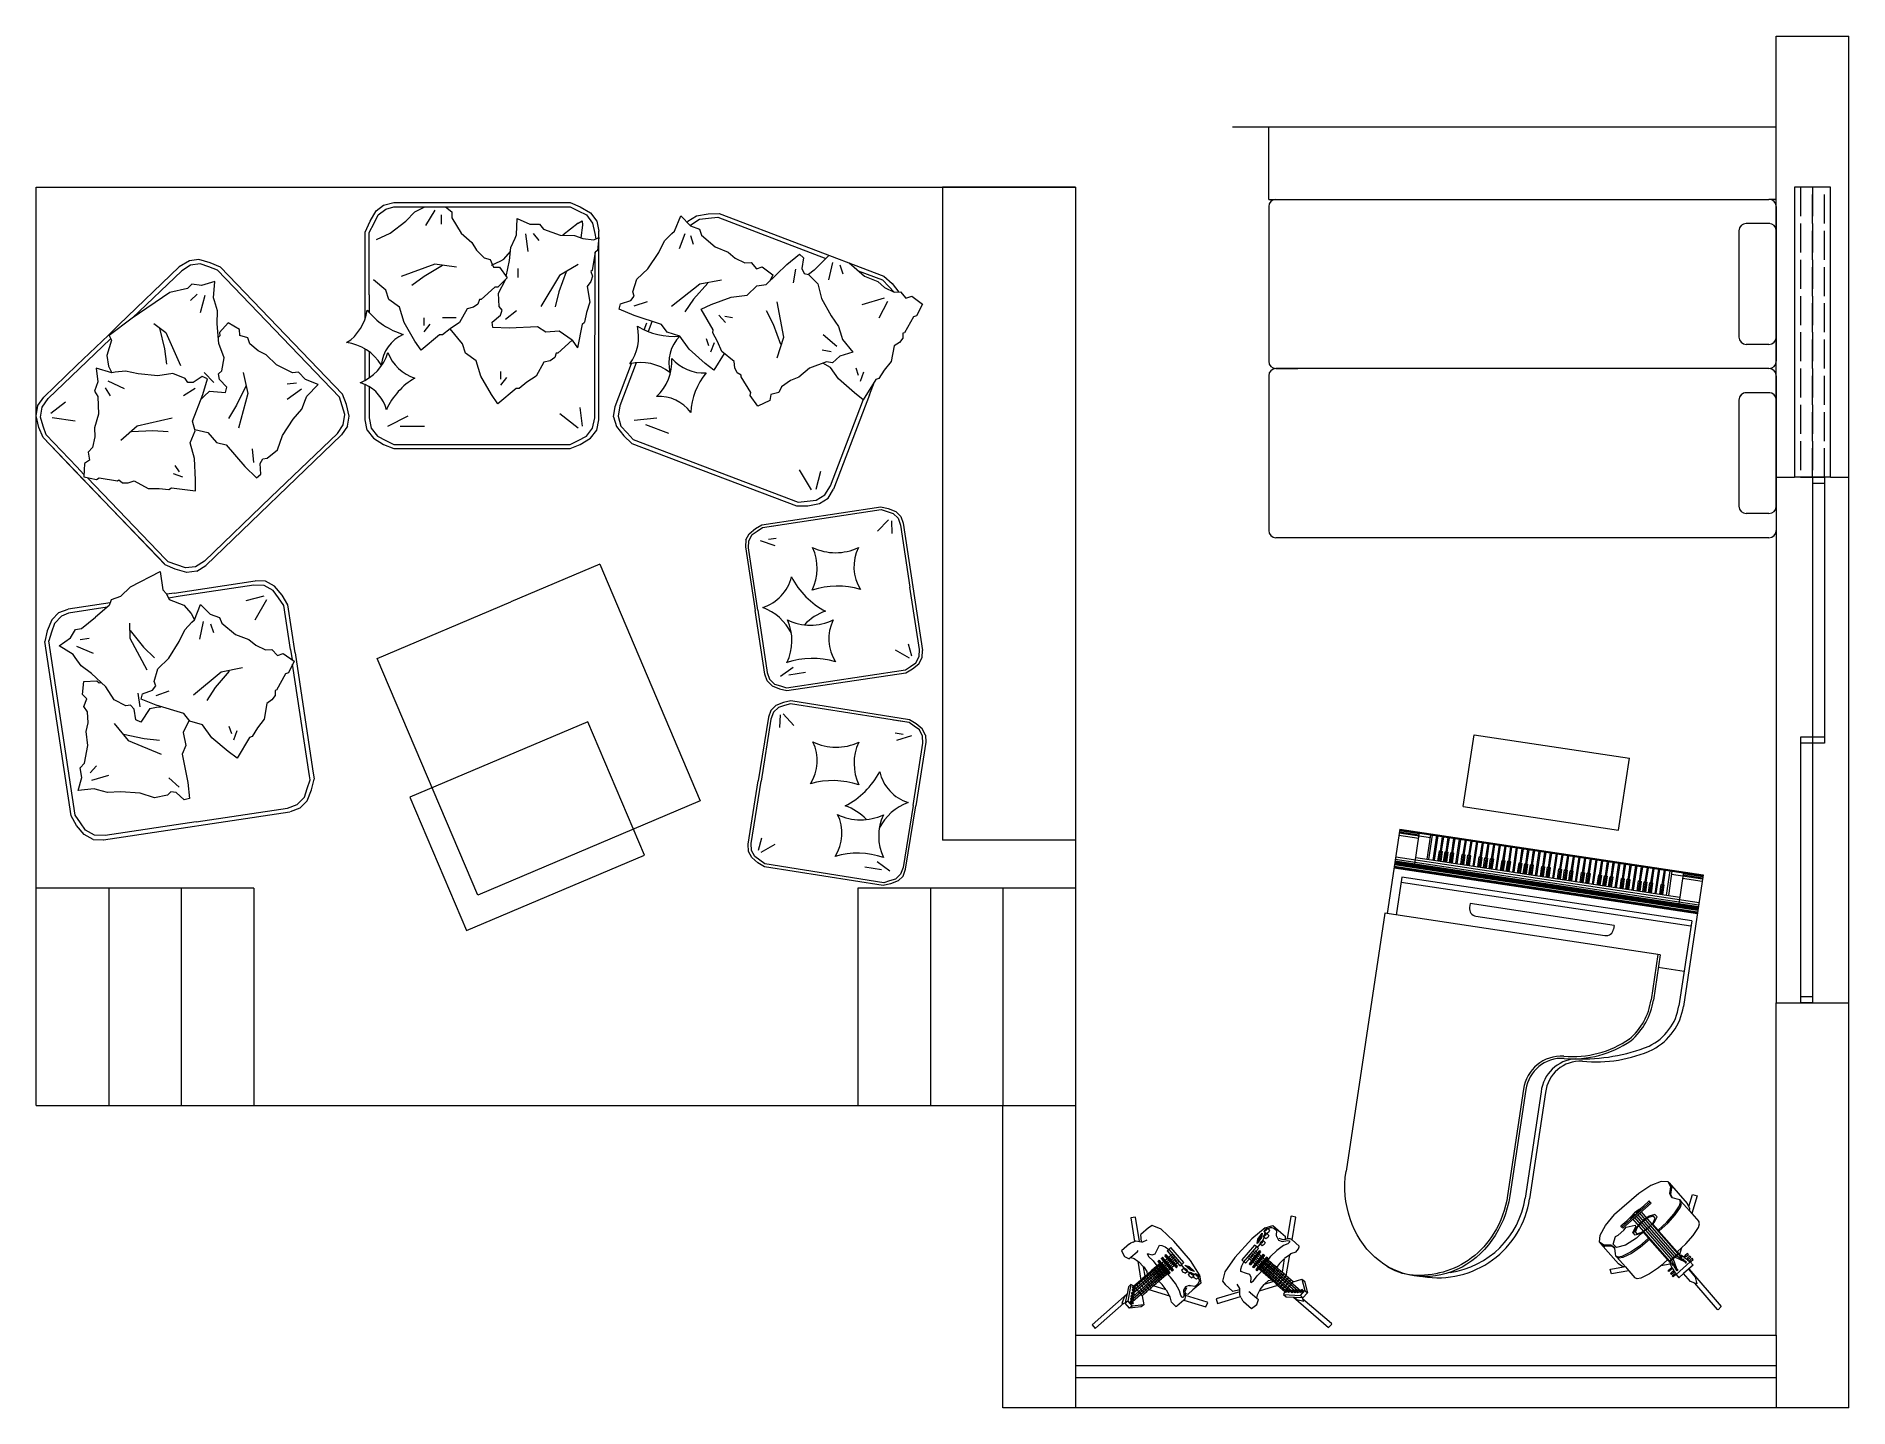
# Model space of a CAD drawing. Header units: millimetres. Extents: x 19901 to 56688, y 13732 to 29551.
# Drawn here: x 24103 to 24853, y 13732 to 14300 of the extents above; entities that cross this region are included whole.
import ezdxf

# ---------------------------------------------------------------- set-up
doc = ezdxf.new("R2010")
doc.units = ezdxf.units.MM
doc.linetypes.add('ACAD_ISO02W100', pattern=[15, 12, -3])
doc.layers.get('0').update_dxf_attribs({"lineweight": 18})
for name, color, linetype, lineweight in [('A-FURN', 9, 'Continuous', 13), ('PROIEZIONI_finissime_fine lines', 251, 'Continuous', 5), ('vetro', 140, 'Continuous', 15), ('Wall', 7, 'Continuous', 20)]:
    doc.layers.add(name, color=color, linetype=linetype, lineweight=lineweight)

# ---------------------------------------------------------------- blocks, each defined once
blk = doc.blocks.new('Guitar Stand Accoustic')
at = {"lineweight": 0}
for p, q in [((-0.36, 14.26), (-0.15, 22.09)), ((-0.15, 22.09), (0.58, 22.15)), ((0.61, 22.04), (0.46, 16.54)), ((0.58, 22.15), (0.61, 22.04)), ((-0.27, 14.26), (-0.24, 15.89)), ((-0.24, 15.89), (0.3, 16.87)), ((0.3, 16.87), (0.46, 16.54)), ((0.46, 16.54), (0.8, 15.87)), ((0.8, 15.87), (0.77, 14.24)), ((-1.87, 13.59), (-1.88, 13.36)), ((-1.88, 13.36), (-1.38, 13.35)), ((-1.38, 13.58), (-1.87, 13.59)), ((-1.84, 12.51), (-1.85, 12.3)), ((-1.85, 12.3), (-1.35, 12.29)), ((-1.83, 13.1), (-1.84, 12.88)), ((-1.84, 12.88), (-1.34, 12.87)), ((-1.34, 12.5), (-1.84, 12.51)), ((-1.33, 13.09), (-1.83, 13.1)), ((-1.76, 10.98), (-0.79, 11.56)), ((-1.38, 13.53), (-1.38, 13.58)), ((-1.38, 13.53), (-1.25, 13.52)), ((-1.38, 13.37), (-1.38, 13.53)), ((-1.38, 13.35), (-1.38, 13.37)), ((-1.38, 13.37), (-1.22, 13.37)), ((-1.35, 12.45), (-1.34, 12.5)), ((-1.35, 12.45), (-1.07, 12.45)), ((-1.35, 12.3), (-1.35, 12.45)), ((-1.35, 12.29), (-1.35, 12.3)), ((-1.35, 12.3), (-1.05, 12.3)), ((-1.34, 13.04), (-1.33, 13.09)), ((-1.34, 13.04), (-1.17, 13.03)), ((-1.34, 12.89), (-1.34, 13.04)), ((-1.34, 12.87), (-1.34, 12.89)), ((-1.34, 12.89), (-1.14, 12.88)), ((-1.26, 13.57), (-1.24, 14.28)), ((-1.25, 13.52), (-1.26, 13.57)), ((-1.26, 13.57), (1.73, 13.52)), ((-1.22, 13.37), (-1.25, 13.52)), ((-1.24, 14.28), (-0.36, 14.26)), ((-1.17, 13.03), (-1.22, 13.37)), ((-1.14, 12.88), (-1.17, 13.03)), ((-1.07, 12.45), (-1.14, 12.88)), ((-1.05, 12.3), (-1.07, 12.45)), ((-0.97, 11.86), (-1.05, 12.3)), ((-0.79, 11.6), (-0.97, 11.86)), ((-0.79, 11.56), (-0.79, 11.6)), ((-0.79, 11.43), (-0.79, 11.56)), ((-0.69, 13.27), (-0.77, 13.21)), ((-0.77, 12.9), (-0.77, 13.21)), ((-0.69, 12.96), (-0.77, 12.9)), ((-0.77, 12.9), (-0.61, 12.9)), ((-0.66, 12.19), (-0.74, 12.14)), ((-0.74, 11.83), (-0.74, 12.14)), ((-0.66, 11.88), (-0.74, 11.83)), ((-0.74, 11.83), (-0.58, 11.83)), ((-0.65, 12.78), (-0.73, 12.73)), ((-0.73, 12.41), (-0.73, 12.73)), ((-0.65, 12.47), (-0.73, 12.41)), ((-0.73, 12.41), (-0.57, 12.41)), ((-0.61, 13.21), (-0.69, 13.27)), ((-0.61, 12.9), (-0.69, 12.96)), ((-0.67, 11.31), (-0.66, 11.83)), ((-0.58, 12.14), (-0.66, 12.19)), ((-0.58, 11.83), (-0.66, 11.88)), ((-0.57, 12.72), (-0.65, 12.78)), ((-0.57, 12.41), (-0.65, 12.47)), ((0.02, 11.3), (-0.62, 12.9)), ((-0.61, 12.9), (-0.61, 13.21)), ((-0.32, 11.31), (-0.61, 12.41)), ((-0.58, 11.83), (-0.58, 12.14)), ((-0.57, 12.41), (-0.57, 12.72)), ((-0.36, 14.26), (-0.27, 14.26)), ((-0.27, 14.26), (0.77, 14.24)), ((0.37, 11.29), (1.08, 12.87)), ((0.72, 11.29), (1.04, 12.38)), ((1.75, 14.22), (0.77, 14.24)), ((1, 12.11), (1.09, 12.16)), ((1, 11.8), (1, 12.11)), ((1, 11.8), (1.08, 11.85)), ((1.16, 11.8), (1, 11.8)), ((1.01, 12.69), (1.1, 12.75)), ((1.01, 12.38), (1.01, 12.69)), ((1.01, 12.38), (1.09, 12.44)), ((1.17, 12.38), (1.01, 12.38)), ((1.07, 13.18), (1.16, 13.24)), ((1.07, 12.87), (1.07, 13.18)), ((1.07, 12.87), (1.15, 12.92)), ((1.23, 12.87), (1.07, 12.87)), ((1.07, 11.28), (1.08, 11.8)), ((1.08, 11.85), (1.16, 11.8)), ((1.09, 12.44), (1.17, 12.38)), ((1.09, 12.16), (1.17, 12.11)), ((1.1, 12.75), (1.18, 12.69)), ((1.15, 12.92), (1.23, 12.87)), ((1.16, 13.24), (1.24, 13.18)), ((1.16, 11.8), (1.17, 12.11)), ((1.17, 12.38), (1.18, 12.69)), ((1.2, 11.57), (1.32, 11.72)), ((1.2, 11.4), (1.2, 11.57)), ((1.23, 12.87), (1.24, 13.18)), ((1.32, 11.72), (1.39, 11.81)), ((1.32, 11.72), (2.59, 10.89)), ((1.39, 11.81), (1.48, 12.25)), ((1.48, 12.25), (1.51, 12.4)), ((1.78, 12.25), (1.48, 12.25)), ((1.51, 12.4), (1.6, 12.84)), ((1.78, 12.4), (1.51, 12.4)), ((1.6, 12.84), (1.63, 12.99)), ((1.79, 12.83), (1.6, 12.84)), ((1.63, 12.99), (1.69, 13.32)), ((1.79, 12.98), (1.63, 12.99)), ((1.69, 13.32), (1.72, 13.47)), ((1.85, 13.32), (1.69, 13.32)), ((1.72, 13.47), (1.73, 13.52)), ((1.85, 13.47), (1.72, 13.47)), ((1.73, 13.52), (1.75, 14.22)), ((1.78, 12.4), (1.79, 12.45)), ((1.78, 12.25), (1.78, 12.4)), ((1.78, 12.24), (1.78, 12.25)), ((2.28, 12.23), (1.78, 12.24)), ((1.79, 12.98), (1.8, 13.04)), ((1.79, 12.83), (1.79, 12.98)), ((1.79, 12.81), (1.79, 12.83)), ((2.29, 12.81), (1.79, 12.81)), ((1.79, 12.45), (2.28, 12.44)), ((1.8, 13.04), (2.29, 13.03)), ((1.85, 13.53), (2.35, 13.52)), ((1.85, 13.47), (1.85, 13.53)), ((1.85, 13.32), (1.85, 13.47)), ((1.85, 13.29), (1.85, 13.32)), ((2.35, 13.29), (1.85, 13.29)), ((2.28, 12.44), (2.28, 12.23)), ((2.29, 13.03), (2.29, 12.81)), ((2.35, 13.52), (2.35, 13.29)), ((-6.61, 8.06), (-6.58, 9.77)), ((-6.41, 10.12), (-6.58, 9.77)), ((-5.88, 10.41), (-6.41, 10.12)), ((-4.43, 10.79), (-5.88, 10.41)), ((-2.68, 10.98), (-4.43, 10.79)), ((-1.76, 10.98), (-2.68, 10.98)), ((-0.8, 10.97), (-1.76, 10.98)), ((-0.88, 6.63), (-0.8, 10.97)), ((-0.79, 11.43), (-0.8, 11.32)), ((-0.8, 10.97), (-0.8, 11.32)), ((-0.8, 11.32), (1.2, 11.28)), ((-0.67, 11.31), (-0.8, 11.32)), ((-0.79, 11.43), (1.2, 11.4)), ((-0.78, 5.06), (-0.67, 11.31)), ((-0.32, 11.31), (-0.67, 11.31)), ((-0.48, 2.37), (-0.32, 11.31)), ((0.02, 11.3), (-0.32, 11.31)), ((-0.13, 2.37), (0.02, 11.3)), ((0.2, 11.3), (0.02, 11.3)), ((0.2, 11.3), (0.37, 11.29)), ((0.26, 5.11), (0.37, 11.29)), ((0.37, 11.29), (0.72, 11.29)), ((0.61, 5.07), (0.72, 11.29)), ((0.72, 11.29), (1.07, 11.28)), ((0.96, 5.02), (1.07, 11.28)), ((1.07, 11.28), (1.2, 11.28)), ((1.11, 6.6), (1.19, 10.93)), ((1.19, 10.93), (1.2, 11.28)), ((1.19, 10.93), (2.59, 10.89)), ((1.2, 11.4), (1.2, 11.28)), ((2.59, 10.89), (3.06, 10.88)), ((3.06, 10.88), (4.81, 10.63)), ((4.81, 10.63), (6.25, 10.2)), ((6.25, 10.2), (6.77, 9.89)), ((6.77, 9.89), (6.92, 9.54)), ((6.89, 8.1), (6.92, 9.54)), ((-9.13, 6.55), (-6.61, 8.06)), ((-8.72, 5.91), (-9.13, 6.55)), ((-7, 6.94), (-8.72, 5.91)), ((-7.22, 2.08), (-7.14, 6.42)), ((-7, 6.94), (-7.14, 6.42)), ((-6.92, 7.24), (-7, 6.94)), ((-6.62, 7.49), (-6.92, 7.24)), ((-6.65, 5.44), (-6.62, 7.49)), ((-6.49, 5.78), (-6.65, 5.44)), ((-6.62, 7.49), (-6.61, 8.06)), ((-5.96, 6.08), (-6.49, 5.78)), ((-5.96, 5.84), (-6.49, 5.55)), ((-4.51, 6.45), (-5.96, 6.08)), ((-4.51, 6.22), (-5.96, 5.84)), ((-2.75, 6.64), (-4.51, 6.45)), ((-2.76, 6.41), (-4.51, 6.22)), ((-0.88, 6.4), (-2.76, 6.41)), ((-0.88, 6.63), (-2.75, 6.64)), ((-0.91, 5.16), (-0.88, 6.4)), ((-0.88, 6.4), (-0.88, 6.63)), ((1.09, 5.13), (1.11, 6.36)), ((1.11, 6.6), (2.98, 6.54)), ((1.11, 6.36), (1.11, 6.6)), ((1.11, 6.36), (2.98, 6.31)), ((2.98, 6.54), (4.73, 6.29)), ((2.98, 6.31), (4.73, 6.06)), ((4.73, 6.29), (6.17, 5.86)), ((4.73, 6.06), (6.17, 5.63)), ((6.17, 5.86), (6.69, 5.55)), ((6.84, 5.2), (6.88, 7.25)), ((6.88, 7.25), (6.89, 8.1)), ((6.88, 7.25), (7.09, 7.06)), ((6.89, 8.1), (9.26, 6.56)), ((8.83, 5.94), (7.09, 7.06)), ((7.09, 7.06), (7.17, 6.99)), ((7.17, 6.99), (7.37, 6.16)), ((7.29, 1.83), (7.37, 6.16)), ((8.93, 5.91), (8.83, 5.94)), ((9.26, 6.56), (8.93, 5.91)), ((-7, 2.9), (-7.22, 2.08)), ((-6.15, 3.59), (-7, 2.9)), ((-6.16, 3.36), (-7, 2.67)), ((-6.49, 5.55), (-6.66, 5.2)), ((-6.66, 5.2), (-6.65, 5.44)), ((-6.66, 5.2), (-6.43, 4.85)), ((-6.43, 4.85), (-6, 4.17)), ((-5.96, 4.11), (-6.16, 3.36)), ((-6, 4.17), (-6.15, 3.59)), ((-6, 4.17), (-5.96, 4.11)), ((-1.31, 5.12), (-2.19, 4.74)), ((-2.19, 4.74), (-2.19, 4.24)), ((-2.19, 4.24), (-1.33, 3.82)), ((-1.81, 4.69), (-1.82, 4.27)), ((-1.82, 4.27), (-1.1, 3.93)), ((-1.08, 5.01), (-1.81, 4.69)), ((-1.33, 3.82), (-0.05, 3.66)), ((-0.91, 5.16), (-1.31, 5.12)), ((-1.1, 3.93), (0.07, 3.78)), ((0.09, 5.12), (-1.08, 5.01)), ((-0.91, 5.04), (-0.91, 5.16)), ((-0.03, 5.12), (-0.91, 5.04)), ((-0.83, 2.38), (-0.78, 5.06)), ((-0.03, 5.12), (0.21, 5.12)), ((1.24, 3.88), (0.07, 3.78)), ((0.09, 5.12), (1.26, 4.97)), ((1.47, 3.77), (0.18, 3.66)), ((0.21, 5.12), (1.08, 5.01)), ((0.22, 2.36), (0.26, 5.11)), ((0.56, 2.36), (0.61, 5.07)), ((0.91, 2.35), (0.96, 5.02)), ((1.08, 5.01), (1.09, 5.13)), ((1.09, 5.13), (1.49, 5.07)), ((1.97, 4.21), (1.24, 3.88)), ((1.26, 4.97), (1.98, 4.62)), ((1.3, 3.4), (1.47, 3.66)), ((2.58, 2.66), (1.3, 3.4)), ((2.34, 4.16), (1.47, 3.77)), ((2.34, 4.04), (1.47, 3.66)), ((1.49, 5.07), (1.69, 4.98)), ((1.49, 4.96), (1.69, 4.98)), ((1.49, 4.96), (2.35, 4.54)), ((1.69, 4.98), (2.5, 5.05)), ((1.98, 4.62), (1.97, 4.21)), ((2.35, 4.54), (2.34, 4.16)), ((2.34, 4.16), (2.34, 4.04)), ((2.5, 5.05), (4.57, 4.69)), ((4.57, 4.69), (5.83, 4.03)), ((5.9, 3.26), (4.77, 2.61)), ((5.83, 4.03), (5.9, 3.26)), ((6.15, 3.96), (6.1, 3.89)), ((6.1, 3.89), (6.27, 3.14)), ((6.6, 4.62), (6.15, 3.96)), ((6.15, 3.96), (6.28, 3.37)), ((6.17, 5.63), (6.69, 5.31)), ((6.27, 3.14), (7.09, 2.42)), ((6.28, 3.37), (7.1, 2.65)), ((6.84, 4.96), (6.6, 4.62)), ((6.69, 5.55), (6.84, 5.2)), ((6.69, 5.31), (6.84, 4.96)), ((6.84, 4.96), (6.84, 5.2)), ((-7, 2.67), (-7.22, 1.85)), ((-7.22, 1.85), (-7.22, 2.08)), ((-7.22, 1.85), (-6.44, 1.05)), ((-6.44, 1.05), (-4.79, 0.42)), ((-4.79, 0.42), (-2.55, 0.05)), ((-2.94, 2.53), (-2.95, 2.3)), ((-2.95, 2.3), (-2.95, 2.05)), ((-2.95, 2.3), (3.03, 2.2)), ((-2.95, 2.05), (-1.71, 2.03)), ((-2.94, 2.53), (3.03, 2.43)), ((-2.55, 0.05), (2.55, -0.05)), ((-0.84, 1.97), (-1.71, 2.03)), ((-0.91, 2.17), (-1.06, 2.08)), ((-1.06, 2.08), (-0.76, 2.08)), ((-0.76, 2.08), (-0.91, 2.17)), ((-0.84, 1.97), (0.03, 1.89)), ((-0.56, 2.17), (-0.71, 2.08)), ((-0.71, 2.08), (-0.41, 2.07)), ((-0.41, 2.07), (-0.56, 2.17)), ((-0.21, 2.16), (-0.36, 2.07)), ((-0.36, 2.07), (-0.06, 2.06)), ((-0.06, 2.06), (-0.21, 2.16)), ((0.9, 1.94), (0.03, 1.89)), ((0.14, 2.06), (0.29, 2.15)), ((0.43, 2.06), (0.14, 2.06)), ((0.29, 2.15), (0.43, 2.06)), ((0.49, 2.05), (0.64, 2.14)), ((0.78, 2.05), (0.49, 2.05)), ((0.64, 2.14), (0.78, 2.05)), ((0.83, 2.05), (0.98, 2.13)), ((1.13, 2.04), (0.83, 2.05)), ((0.9, 1.94), (1.78, 1.97)), ((0.98, 2.13), (1.13, 2.04)), ((3.02, 1.94), (1.78, 1.97)), ((4.8, 0.25), (2.55, -0.05)), ((3.16, 2.77), (2.58, 2.66)), ((3.03, 2.2), (3.02, 1.94)), ((3.03, 2.43), (3.03, 2.2)), ((4.35, 2.74), (3.16, 2.77)), ((4.77, 2.61), (4.35, 2.74)), ((6.48, 0.82), (4.8, 0.25)), ((7.29, 1.59), (6.48, 0.82)), ((7.09, 2.42), (7.29, 1.59)), ((7.1, 2.65), (7.29, 1.83)), ((7.29, 1.59), (7.29, 1.83))]:
    blk.add_line(p, q, dxfattribs=at)
blk = doc.blocks.new('Guitar Stand Electric')
for p, q in [((-0.43, 11.09), (-0.24, 18.46)), ((-0.24, 18.46), (0.49, 18.52)), ((0.52, 18.42), (0.36, 12.43)), ((0.49, 18.52), (0.52, 18.42)), ((-1.16, 9.67), (0.52, 11.76)), ((-0.34, 11.21), (0.47, 12.22)), ((-0.34, 11.21), (-0.33, 11.76)), ((-0.33, 11.76), (0.21, 12.75)), ((0.21, 12.75), (0.36, 12.43)), ((0.36, 12.43), (0.47, 12.22)), ((0.47, 12.22), (0.52, 12.29)), ((1.58, 12.27), (0.52, 12.29)), ((0.52, 11.76), (0.52, 12.29)), ((0.52, 11.76), (1.57, 11.74)), ((1.11, 11.61), (0.85, 11.46)), ((1.37, 11.46), (1.11, 11.61)), ((1.57, 11.74), (1.58, 12.27)), ((2.6, 10.19), (1.57, 11.74)), ((2.61, 10.72), (1.58, 12.27)), ((-1.16, 9.67), (-1.15, 10.2)), ((-0.66, 9.5), (-1.16, 9.67)), ((-1.15, 10.2), (-0.43, 11.09)), ((-0.44, 9.82), (-0.71, 9.7)), ((-0.71, 9.7), (-0.71, 9.52)), ((-0.45, 9.64), (-0.71, 9.52)), ((-0.71, 9.52), (-0.18, 9.51)), ((-0.68, 8.52), (-0.67, 9.01)), ((-0.67, 9.01), (-0.66, 9.5)), ((-0.67, 9.01), (1.33, 8.97)), ((-0.66, 9.5), (1.34, 9.46)), ((-0.59, 1.62), (-0.45, 9.52)), ((-0.18, 9.51), (-0.45, 9.64)), ((-0.18, 9.69), (-0.44, 9.82)), ((-0.43, 11.09), (-0.34, 11.21)), ((-0.13, 10.12), (-0.4, 10)), ((-0.4, 10), (-0.4, 9.82)), ((-0.14, 9.94), (-0.4, 9.82)), ((-0.4, 9.82), (0.13, 9.81)), ((-0.24, 3.98), (-0.14, 9.81)), ((-0.18, 9.69), (-0.18, 9.51)), ((0.13, 9.81), (-0.14, 9.94)), ((0.13, 9.99), (-0.13, 10.12)), ((0.18, 10.56), (-0.09, 10.43)), ((-0.09, 10.43), (-0.09, 10.26)), ((0.18, 10.38), (-0.09, 10.26)), ((-0.09, 10.26), (0.44, 10.25)), ((0.06, 3.97), (0.17, 10.25)), ((0.13, 9.99), (0.13, 9.81)), ((0.44, 10.42), (0.18, 10.56)), ((0.44, 10.25), (0.18, 10.38)), ((0.49, 10.94), (0.22, 10.81)), ((0.22, 10.81), (0.22, 10.63)), ((0.49, 10.77), (0.22, 10.63)), ((0.22, 10.63), (0.75, 10.62)), ((0.37, 3.97), (0.49, 10.63)), ((0.44, 10.42), (0.44, 10.25)), ((0.75, 10.8), (0.49, 10.94)), ((0.75, 10.62), (0.49, 10.77)), ((0.8, 11.25), (0.53, 11.11)), ((0.53, 11.11), (0.53, 10.93)), ((0.8, 11.07), (0.53, 10.93)), ((0.53, 10.93), (1.06, 10.92)), ((0.67, 3.96), (0.8, 10.92)), ((0.75, 10.8), (0.75, 10.62)), ((1.06, 11.1), (0.8, 11.25)), ((1.06, 10.92), (0.8, 11.07)), ((0.85, 11.46), (0.84, 11.29)), ((1.11, 11.43), (0.84, 11.29)), ((0.84, 11.29), (1.37, 11.28)), ((0.98, 3.95), (1.11, 11.28)), ((1.06, 11.1), (1.06, 10.92)), ((1.37, 11.28), (1.11, 11.43)), ((1.33, 8.97), (1.32, 8.49)), ((1.34, 9.46), (1.33, 8.97)), ((1.34, 9.46), (2.6, 10.19)), ((1.37, 11.46), (1.37, 11.28)), ((2.6, 10.19), (2.61, 10.72)), ((-6.25, 5.7), (-6.22, 7.35)), ((-6.22, 7.35), (-5.21, 7.59)), ((-5.21, 7.59), (-4.43, 7.25)), ((-4.46, 5.6), (-4.43, 6.91)), ((-4.43, 6.91), (-4.43, 7.25)), ((-4.43, 6.91), (-3.96, 6.63)), ((-3.96, 6.63), (-3.27, 6.45)), ((-3.27, 6.45), (-0.69, 8.01)), ((-3.27, 6.45), (-3.07, 6.4)), ((-3.07, 6.4), (-2.02, 6.32)), ((-0.71, 7.11), (-2.02, 6.32)), ((-2.02, 6.32), (-1.99, 6.32)), ((-1.99, 6.32), (-1.12, 6.42)), ((-1.12, 6.42), (-0.71, 6.67)), ((-0.73, 5.96), (-0.72, 6.24)), ((-0.73, 5.67), (-0.73, 5.96)), ((-0.73, 5.96), (1.28, 5.92)), ((-0.72, 6.57), (-0.71, 6.67)), ((-0.72, 6.57), (1.29, 6.53)), ((-0.72, 6.24), (-0.72, 6.57)), ((-0.72, 6.24), (1.28, 6.21)), ((-0.71, 7.11), (-0.7, 7.22)), ((-0.71, 6.89), (-0.71, 7.11)), ((-0.71, 6.89), (1.29, 6.86)), ((-0.71, 6.67), (-0.71, 6.89)), ((-0.7, 7.58), (-0.69, 8.01)), ((-0.7, 7.58), (1.31, 7.55)), ((-0.7, 7.22), (-0.7, 7.58)), ((-0.7, 7.22), (1.3, 7.18)), ((-0.69, 8.03), (-0.68, 8.52)), ((-0.69, 8.03), (1.31, 8)), ((-0.69, 8.01), (-0.69, 8.03)), ((-0.68, 8.52), (1.32, 8.49)), ((1.28, 5.92), (1.27, 5.64)), ((1.29, 6.53), (1.28, 6.21)), ((1.28, 6.21), (1.28, 5.96)), ((2.03, 5.88), (1.28, 5.96)), ((1.28, 5.96), (1.28, 5.92)), ((1.3, 7.11), (1.29, 6.86)), ((1.29, 6.86), (1.29, 6.53)), ((1.31, 7.55), (1.3, 7.18)), ((1.3, 7.18), (1.3, 7.11)), ((3.1, 5.94), (1.3, 7.11)), ((1.32, 8.49), (1.31, 8.01)), ((1.31, 8.01), (4.17, 6.15)), ((1.31, 8.01), (1.31, 8)), ((1.31, 8), (1.31, 7.55)), ((3.1, 5.94), (2.03, 5.88)), ((4.17, 6.15), (3.17, 5.94)), ((4.35, 6.19), (4.17, 6.15)), ((5.12, 6.57), (4.35, 6.19)), ((5.12, 6.57), (5.79, 6.53)), ((5.79, 6.53), (6.1, 6.45)), ((6.1, 6.45), (6.17, 6.33)), ((6.15, 4.86), (6.17, 6.33)), ((-9.25, 2.86), (-5.99, 4.82)), ((-5.5, 4.23), (-8.84, 2.22)), ((-6.25, 5.7), (-6.22, 5.47)), ((-6.07, 5.04), (-6.22, 5.47)), ((-6.22, 1.72), (-6.2, 3.38)), ((-5.27, 4.02), (-6.2, 3.38)), ((-6.07, 5.04), (-5.99, 4.82)), ((-5.99, 4.82), (-5.92, 4.6)), ((-5.92, 4.6), (-5.5, 4.23)), ((-5.5, 4.23), (-5.27, 4.02)), ((-5.27, 4.02), (-5.11, 3.88)), ((-5.11, 3.88), (-4.9, 3.13)), ((-4.46, 5.6), (-4.53, 5.29)), ((-3.22, 4.53), (-2.78, 4.67)), ((-3.22, 4.53), (-2.59, 4.06)), ((-2.65, 3.07), (-2.99, 2.19)), ((-2.78, 4.67), (-1.75, 4.57)), ((-2.4, 3.56), (-2.65, 3.07)), ((-2.59, 4.06), (-2.4, 3.56)), ((-1.75, 4.57), (-0.75, 4.63)), ((-1.21, 3.35), (-1.22, 3.23)), ((-1.22, 3.23), (1.41, 3.19)), ((-1.22, 3.05), (-1.22, 3.23)), ((1.41, 3), (-1.22, 3.05)), ((-1.21, 3.74), (-1.2, 3.93)), ((1.42, 3.7), (-1.21, 3.74)), ((-1.21, 3.35), (1.41, 3.31)), ((-1.2, 4.04), (-0.76, 4.04)), ((-1.2, 4.04), (-1.2, 3.93)), ((-1.2, 3.93), (1.42, 3.88)), ((-0.91, 3.17), (-0.96, 3.12)), ((-0.96, 3.12), (-0.84, 3.09)), ((-0.9, 3.86), (-0.95, 3.81)), ((-0.95, 3.81), (-0.83, 3.78)), ((-0.76, 3.17), (-0.91, 3.17)), ((-0.75, 3.86), (-0.9, 3.86)), ((-0.84, 3.09), (-0.72, 3.12)), ((-0.83, 3.78), (-0.71, 3.81)), ((-0.76, 4.21), (-0.75, 4.45)), ((-0.76, 4.21), (1.25, 4.17)), ((-0.76, 4.04), (-0.76, 4.21)), ((-0.76, 3.99), (-0.76, 4.04)), ((1.24, 3.95), (-0.76, 3.99)), ((-0.72, 3.12), (-0.76, 3.17)), ((-0.75, 4.7), (-0.74, 4.94)), ((-0.75, 4.7), (1.25, 4.66)), ((-0.75, 4.63), (-0.75, 4.7)), ((-0.75, 4.45), (-0.75, 4.63)), ((-0.75, 4.45), (1.25, 4.42)), ((-0.71, 3.81), (-0.75, 3.86)), ((-0.74, 5.43), (-0.73, 5.67)), ((-0.74, 5.18), (-0.74, 5.43)), ((-0.74, 5.43), (1.27, 5.39)), ((-0.74, 5.18), (1.26, 5.15)), ((-0.74, 4.94), (-0.74, 5.18)), ((-0.74, 4.94), (1.26, 4.9)), ((-0.73, 5.67), (1.27, 5.64)), ((-0.54, 3.16), (-0.58, 3.12)), ((-0.58, 3.12), (-0.46, 3.09)), ((-0.52, 3.85), (-0.57, 3.81)), ((-0.57, 3.81), (-0.45, 3.78)), ((-0.39, 3.16), (-0.54, 3.16)), ((-0.38, 3.85), (-0.52, 3.85)), ((-0.46, 3.09), (-0.35, 3.11)), ((-0.45, 3.78), (-0.33, 3.8)), ((-0.35, 3.11), (-0.39, 3.16)), ((-0.33, 3.8), (-0.38, 3.85)), ((-0.28, 1.61), (-0.24, 3.98)), ((-0.1, 3.15), (-0.15, 3.11)), ((-0.15, 3.11), (-0.03, 3.08)), ((-0.09, 3.85), (-0.13, 3.8)), ((-0.13, 3.8), (-0.02, 3.77)), ((0.05, 3.15), (-0.1, 3.15)), ((0.06, 3.84), (-0.09, 3.85)), ((-0.03, 3.08), (0.09, 3.1)), ((-0.02, 3.77), (0.1, 3.8)), ((0.02, 1.61), (0.06, 3.97)), ((0.09, 3.1), (0.05, 3.15)), ((0.1, 3.8), (0.06, 3.84)), ((0.28, 3.15), (0.23, 3.1)), ((0.23, 3.1), (0.35, 3.07)), ((0.29, 3.84), (0.24, 3.79)), ((0.24, 3.79), (0.36, 3.76)), ((0.42, 3.14), (0.28, 3.15)), ((0.43, 3.84), (0.29, 3.84)), ((0.33, 1.6), (0.37, 3.97)), ((0.35, 3.07), (0.47, 3.1)), ((0.36, 3.76), (0.48, 3.79)), ((0.47, 3.1), (0.42, 3.14)), ((0.48, 3.79), (0.43, 3.84)), ((0.65, 3.14), (0.6, 3.1)), ((0.6, 3.1), (0.72, 3.07)), ((0.66, 3.83), (0.62, 3.79)), ((0.62, 3.79), (0.73, 3.76)), ((0.63, 1.6), (0.67, 3.96)), ((0.8, 3.14), (0.65, 3.14)), ((0.81, 3.83), (0.66, 3.83)), ((0.72, 3.07), (0.84, 3.09)), ((0.73, 3.76), (0.85, 3.78)), ((0.84, 3.09), (0.8, 3.14)), ((0.85, 3.78), (0.81, 3.83)), ((0.94, 1.59), (0.98, 3.95)), ((1.03, 3.13), (0.98, 3.09)), ((0.98, 3.09), (1.1, 3.06)), ((1.04, 3.83), (0.99, 3.78)), ((0.99, 3.78), (1.11, 3.75)), ((1.17, 3.13), (1.03, 3.13)), ((1.18, 3.82), (1.04, 3.83)), ((1.1, 3.06), (1.22, 3.08)), ((1.11, 3.75), (1.23, 3.78)), ((1.22, 3.08), (1.17, 3.13)), ((1.23, 3.78), (1.18, 3.82)), ((1.25, 4.17), (1.24, 4)), ((1.24, 4), (1.42, 4)), ((1.24, 4), (1.24, 3.95)), ((1.26, 4.9), (1.25, 4.66)), ((1.25, 4.66), (1.25, 4.42)), ((1.25, 4.42), (1.25, 4.19)), ((1.25, 4.19), (1.99, 4.1)), ((1.25, 4.19), (1.25, 4.17)), ((1.27, 5.39), (1.26, 5.15)), ((1.26, 5.15), (1.26, 4.9)), ((1.27, 5.64), (1.27, 5.39)), ((1.41, 3.31), (1.41, 3.19)), ((1.41, 3.19), (1.41, 3)), ((1.42, 4), (1.42, 3.88)), ((1.42, 3.88), (1.42, 3.7)), ((3.3, 4.17), (1.99, 4.1)), ((4.6, 4.44), (3.3, 4.17)), ((5.28, 4.78), (4.6, 4.44)), ((4.68, 3.3), (4.92, 3.88)), ((4.91, 2.72), (4.68, 3.3)), ((4.92, 3.88), (5.58, 4.38)), ((5.21, 3.79), (4.94, 3.2)), ((5.51, 4.01), (5.21, 3.79)), ((5.62, 4.76), (5.28, 4.78)), ((5.76, 4.2), (5.51, 4.01)), ((5.51, 4.01), (5.85, 3.74)), ((5.58, 4.38), (5.71, 4.55)), ((5.73, 4.73), (5.62, 4.76)), ((5.71, 4.55), (5.77, 4.68)), ((5.77, 4.68), (5.73, 4.73)), ((5.94, 4.34), (5.76, 4.2)), ((8.77, 2.25), (5.76, 4.2)), ((5.84, 2.72), (5.85, 3.74)), ((6.08, 4.52), (5.94, 4.34)), ((6.15, 4.67), (6.08, 4.52)), ((6.15, 4.86), (9.21, 2.87)), ((6.15, 4.67), (6.15, 4.86)), ((-8.84, 2.22), (-9.25, 2.86)), ((-6.11, 1.06), (-6.22, 1.72)), ((-4.77, 0.34), (-6.11, 1.06)), ((-2.02, 0.01), (-4.77, 0.34)), ((-2.99, 2.19), (-2.74, 1.92)), ((-2.74, 1.92), (-2.24, 1.68)), ((-2.24, 1.68), (-1.53, 1.51)), ((2.02, -0.01), (-2.02, 0.01)), ((-1.54, 1.05), (-1.53, 1.51)), ((1.58, 1), (-1.54, 1.05)), ((-1.53, 1.87), (-1.53, 1.52)), ((-1.53, 1.87), (1.6, 1.82)), ((-1.53, 1.52), (1.59, 1.46)), ((-1.53, 1.51), (-1.53, 1.52)), ((-1.23, 2.48), (-1.12, 2.66)), ((-1.23, 2.36), (-1.12, 2.54)), ((-1.23, 2.48), (-1.23, 2.36)), ((1.35, 2.16), (-1.23, 2.36)), ((-1.12, 2.66), (1.46, 2.45)), ((-1.12, 2.66), (-1.12, 2.54)), ((-1.12, 2.54), (1.45, 2.34)), ((-0.86, 2.45), (-0.93, 2.41)), ((-0.93, 2.41), (-0.83, 2.38)), ((-0.72, 2.44), (-0.86, 2.45)), ((-0.83, 2.38), (-0.7, 2.4)), ((-0.7, 2.4), (-0.72, 2.44)), ((-0.49, 2.43), (-0.56, 2.39)), ((-0.56, 2.39), (-0.46, 2.35)), ((-0.35, 2.41), (-0.49, 2.43)), ((-0.46, 2.35), (-0.33, 2.37)), ((-0.33, 2.37), (-0.35, 2.41)), ((-0.06, 2.39), (-0.13, 2.35)), ((-0.13, 2.35), (-0.03, 2.32)), ((0.08, 2.38), (-0.06, 2.39)), ((-0.03, 2.32), (0.1, 2.33)), ((0.1, 2.33), (0.08, 2.38)), ((0.3, 2.36), (0.23, 2.32)), ((0.23, 2.32), (0.33, 2.29)), ((0.45, 2.35), (0.3, 2.36)), ((0.33, 2.29), (0.47, 2.3)), ((0.47, 2.3), (0.45, 2.35)), ((0.67, 2.33), (0.6, 2.29)), ((0.6, 2.29), (0.7, 2.26)), ((0.82, 2.32), (0.67, 2.33)), ((0.7, 2.26), (0.84, 2.28)), ((0.84, 2.28), (0.82, 2.32)), ((1.04, 2.31), (0.97, 2.27)), ((0.97, 2.27), (1.07, 2.23)), ((1.19, 2.29), (1.04, 2.31)), ((1.07, 2.23), (1.2, 2.25)), ((1.2, 2.25), (1.19, 2.29)), ((1.45, 2.34), (1.35, 2.16)), ((1.46, 2.45), (1.45, 2.34)), ((1.59, 1.46), (1.58, 1)), ((1.6, 1.82), (1.59, 1.58)), ((1.59, 1.58), (2.27, 1.56)), ((1.59, 1.58), (1.59, 1.46)), ((3.21, 0.99), (2.01, 1.13)), ((2.01, 1.13), (2.61, 0.77)), ((4.7, 0.39), (2.02, -0.01)), ((2.65, 2.1), (2.27, 1.99)), ((2.27, 1.99), (2.27, 1.56)), ((2.64, 1.63), (2.27, 1.52)), ((2.27, 1.56), (2.27, 1.52)), ((2.27, 1.52), (2.64, 1.39)), ((2.53, 0.9), (2.77, 0.98)), ((2.77, 0.83), (2.53, 0.9)), ((2.61, 0.77), (3.77, 0.61)), ((3.02, 1.5), (2.64, 1.63)), ((2.64, 1.39), (2.95, 1.48)), ((3.02, 1.97), (2.65, 2.1)), ((2.77, 0.98), (2.81, 1)), ((2.77, 0.83), (2.77, 0.98)), ((2.77, 0.83), (3.31, 0.75)), ((3.05, 0.93), (2.81, 1)), ((2.95, 1.48), (3.02, 1.5)), ((2.95, 1.48), (3.48, 1.35)), ((3.02, 1.97), (3.02, 1.5)), ((3.31, 0.75), (3.05, 0.93)), ((3.77, 0.61), (3.21, 0.99)), ((3.48, 1.35), (3.47, 1.19)), ((3.85, 1.3), (3.47, 1.19)), ((3.47, 1.19), (3.85, 1.06)), ((3.86, 1.78), (3.48, 1.66)), ((3.48, 1.66), (3.48, 1.35)), ((4.22, 1.17), (3.85, 1.3)), ((3.85, 1.06), (3.88, 1.07)), ((4.23, 1.65), (3.86, 1.78)), ((3.88, 1.07), (4.14, 1.15)), ((3.88, 1.07), (4.01, 0.96)), ((4.01, 0.96), (4.13, 0.94)), ((4.14, 1.15), (4.13, 0.94)), ((4.13, 0.94), (4.13, 0.72)), ((4.51, 0.83), (4.13, 0.72)), ((4.13, 0.72), (4.5, 0.59)), ((4.14, 1.15), (4.22, 1.17)), ((4.23, 1.65), (4.22, 1.22)), ((4.51, 1.31), (4.22, 1.22)), ((4.22, 1.22), (4.22, 1.17)), ((4.5, 0.59), (4.88, 0.7)), ((4.89, 1.18), (4.51, 1.31)), ((4.88, 0.7), (4.51, 0.83)), ((4.7, 0.39), (5.81, 1.07)), ((4.89, 1.18), (4.88, 0.83)), ((4.88, 0.83), (5.31, 0.98)), ((4.88, 0.83), (4.88, 0.7)), ((4.91, 2.72), (5.05, 2.55)), ((5.05, 2.55), (5.6, 2.09)), ((5.31, 0.98), (5.44, 1.1)), ((5.44, 1.1), (5.6, 1.47)), ((5.6, 2.09), (5.62, 1.85)), ((5.6, 1.47), (5.62, 1.85)), ((5.81, 1.07), (5.84, 2.72)), ((8.88, 2.22), (8.77, 2.25)), ((9.21, 2.87), (8.88, 2.22))]:
    blk.add_line(p, q)

msp = doc.modelspace()

# ---------------------------------------------------------------- linework, layer by layer
at = {"layer": 'A-FURN'}
for p, q in [((24612.97, 14232.2), (24612.97, 14262.2)), ((24612.97, 14262.2), (24822.97, 14262.2)), ((24822.97, 14232.2), (24822.97, 14262.2)), ((24532.97, 14237.2), (24477.97, 14237.2)), ((24477.97, 14237.2), (24477.97, 13967.03)), ((24243.62, 14227.47), (24246.69, 14229.77)), ((24244.47, 14225.77), (24247.65, 14228.16)), ((24246.69, 14229.77), (24250.95, 14230.85)), ((24247.65, 14228.16), (24250.95, 14229.16)), ((24250.95, 14230.85), (24323.87, 14230.85)), ((24250.95, 14229.15), (24323.87, 14229.15)), ((24259.66, 14227.06), (24263.48, 14228.97)), ((24263.48, 14228.97), (24263.85, 14229.15)), ((24267.93, 14227.7), (24264.11, 14221.33)), ((24272.31, 14229.15), (24274.94, 14227.06)), ((24323.87, 14230.85), (24328.11, 14229.15)), ((24323.87, 14229.15), (24327.26, 14227.46)), ((24328.11, 14229.15), (24332.35, 14226.61)), ((24612.97, 14232.2), (24819.97, 14232.2)), ((24612.97, 14229.2), (24612.97, 14165.2)), ((24615.97, 14232.2), (24624.97, 14232.2)), ((24822.97, 14232.2), (24819.97, 14232.2)), ((24822.97, 14229.2), (24822.97, 14165.2)), ((24239.08, 14218.64), (24241.08, 14223.23)), ((24240.77, 14218.54), (24242.77, 14222.38)), ((24241.08, 14223.23), (24243.62, 14227.47)), ((24242.77, 14222.38), (24244.47, 14225.77)), ((24249.47, 14218.15), (24255.84, 14223.24)), ((24255.84, 14223.24), (24259.66, 14227.06)), ((24270.48, 14225.79), (24270.48, 14221.97)), ((24274.94, 14227.06), (24274.94, 14224.51)), ((24274.94, 14224.51), (24278.75, 14218.15)), ((24301.73, 14217.48), (24301.99, 14224.24)), ((24301.99, 14224.24), (24307.17, 14221.89)), ((24307.17, 14221.89), (24311.25, 14221.92)), ((24311.25, 14221.92), (24312.85, 14219.94)), ((24327.26, 14222.37), (24320.84, 14217.37)), ((24327.26, 14227.46), (24330.66, 14225.76)), ((24327.26, 14222.37), (24328.91, 14223.28)), ((24328.96, 14221.52), (24328.38, 14216.26)), ((24328.91, 14223.28), (24328.96, 14221.52)), ((24330.66, 14225.76), (24333.2, 14222.37)), ((24332.35, 14226.61), (24334.9, 14223.22)), ((24333.2, 14222.37), (24334.05, 14218.13)), ((24334.9, 14223.22), (24335.74, 14218.98)), ((24367.01, 14219.09), (24369.64, 14225.32)), ((24369.64, 14225.32), (24373.66, 14221.28)), ((24372.54, 14223.13), (24372.26, 14222.69)), ((24372.54, 14223.13), (24376.12, 14225.4)), ((24373.58, 14221.35), (24373.82, 14221.73)), ((24373.66, 14221.28), (24377.48, 14219.86)), ((24373.82, 14221.73), (24377.4, 14224)), ((24376.12, 14225.4), (24380.99, 14226.27)), ((24377.4, 14224), (24381.18, 14224.38)), ((24380.99, 14226.27), (24385.55, 14226.35)), ((24381.18, 14224.38), (24384.95, 14224.77)), ((24384.95, 14224.77), (24429.73, 14207.77)), ((24385.55, 14226.35), (24453.73, 14200.47)), ((24819.97, 14222.2), (24810.53, 14222.2)), ((24820.36, 14222.2), (24810.91, 14222.2)), ((24239.08, 14182.79), (24239.08, 14218.64)), ((24240.77, 14192.73), (24240.77, 14218.54)), ((24243.75, 14215.6), (24249.47, 14218.15)), ((24278.75, 14218.15), (24283.21, 14214.33)), ((24283.21, 14214.33), (24285.12, 14211.15)), ((24299.38, 14212.29), (24301.14, 14216.18)), ((24301.14, 14216.18), (24301.73, 14217.48)), ((24305.41, 14218), (24306.45, 14210.65)), ((24308.59, 14218.12), (24310.99, 14215.15)), ((24312.85, 14219.94), (24319.83, 14217.4)), ((24319.83, 14217.4), (24325.69, 14217.24)), ((24325.69, 14217.24), (24329.18, 14215.97)), ((24329.18, 14215.97), (24333.66, 14215.5)), ((24333.66, 14215.5), (24335.74, 14216.48)), ((24334.05, 14218.13), (24334.49, 14215.89)), ((24335.74, 14216.48), (24335.18, 14211.1)), ((24335.74, 14140.97), (24335.74, 14218.98)), ((24360.54, 14210.25), (24362.97, 14215.08)), ((24362.97, 14215.08), (24366, 14218.09)), ((24366, 14218.09), (24367.01, 14219.09)), ((24369.2, 14211.94), (24371.53, 14218.07)), ((24373.64, 14217.26), (24374.84, 14213.63)), ((24377.48, 14219.86), (24378.27, 14217.44)), ((24378.27, 14217.44), (24383.89, 14212.59)), ((24383.89, 14212.59), (24389.32, 14210.36)), ((24807.53, 14219.2), (24807.53, 14175.2)), ((24807.53, 14219.17), (24807.53, 14175.2)), ((24822.97, 14175.2), (24822.97, 14219.2)), ((24166.42, 14206.83), (24162.16, 14204.25)), ((24166.84, 14205), (24163.2, 14202.68)), ((24170.23, 14207.3), (24166.42, 14206.83)), ((24170.8, 14205.49), (24166.84, 14205)), ((24175, 14206), (24170.23, 14207.3)), ((24174.37, 14204.22), (24170.8, 14205.49)), ((24179.16, 14204.12), (24175, 14206)), ((24285.12, 14211.15), (24288.3, 14207.96)), ((24288.3, 14207.96), (24290.85, 14207.33)), ((24290.85, 14207.33), (24292.12, 14204.14)), ((24291.39, 14204.92), (24295.21, 14206.82)), ((24295.21, 14206.82), (24296.48, 14207.46)), ((24296.48, 14207.46), (24299.2, 14210.57)), ((24297.38, 14200.34), (24298.82, 14206.92)), ((24298.82, 14206.92), (24299.38, 14212.29)), ((24334.19, 14210.3), (24332.95, 14202.74)), ((24334.05, 14141.82), (24334.19, 14210.3)), ((24335.18, 14211.1), (24334.19, 14210.3)), ((24356.09, 14203.42), (24360.54, 14210.25)), ((24389.32, 14210.36), (24392.13, 14207.94)), ((24392.13, 14207.94), (24396.15, 14205.91)), ((24396.15, 14205.91), (24398.77, 14206.1)), ((24398.77, 14206.1), (24400.97, 14203.48)), ((24424.83, 14202.9), (24427.86, 14205.91)), ((24427.86, 14205.91), (24431.05, 14209.08)), ((24432.49, 14206.1), (24430.85, 14198.86)), ((24435.5, 14205.08), (24436.7, 14201.45)), ((24439.38, 14205.92), (24445.75, 14200.42)), ((24137.19, 14180.25), (24162.16, 14204.25)), ((24163.2, 14202.68), (24142.67, 14183.09)), ((24176.85, 14198.26), (24171.42, 14196.56)), ((24177.94, 14202.94), (24174.37, 14204.22)), ((24176.27, 14191.51), (24176.85, 14198.26)), ((24228.47, 14150.36), (24177.94, 14202.94)), ((24229.69, 14151.54), (24179.16, 14204.12)), ((24247.57, 14194.6), (24242.52, 14198.9)), ((24292.12, 14204.14), (24294.67, 14204.14)), ((24297.85, 14199.69), (24294.03, 14195.87)), ((24294.24, 14193.37), (24297.08, 14198.96)), ((24294.67, 14204.14), (24297.85, 14199.69)), ((24302.21, 14203.64), (24302.21, 14199.82)), ((24332.48, 14198.26), (24330.91, 14196.17)), ((24332.95, 14202.74), (24332.46, 14202.34)), ((24332.46, 14202.34), (24333.16, 14200.45)), ((24333.16, 14200.45), (24332.48, 14198.26)), ((24349.82, 14193.98), (24351.44, 14199.21)), ((24351.44, 14199.21), (24356.09, 14203.42)), ((24400.97, 14203.48), (24403.39, 14204.28)), ((24403.39, 14204.28), (24407.81, 14201.04)), ((24407.81, 14201.04), (24406.49, 14198.42)), ((24417.12, 14203.36), (24416.15, 14197.72)), ((24424.83, 14202.9), (24422.55, 14201.14)), ((24443.13, 14202.68), (24453.13, 14198.88)), ((24445.75, 14200.42), (24451.18, 14198.19)), ((24451.18, 14198.19), (24453.99, 14195.76)), ((24453.13, 14198.88), (24455.7, 14196.09)), ((24453.73, 14200.47), (24457.09, 14197.38)), ((24158.3, 14193.67), (24142.67, 14183.09)), ((24165.54, 14195.33), (24158.3, 14193.67)), ((24167.38, 14197.09), (24165.54, 14195.33)), ((24169.55, 14193), (24166.79, 14190.35)), ((24171.42, 14196.56), (24167.38, 14197.09)), ((24172.69, 14192.49), (24170.74, 14185.32)), ((24176.69, 14190.16), (24176.27, 14191.51)), ((24177.96, 14186.08), (24176.69, 14190.16)), ((24240.77, 14192.73), (24240.77, 14185.33)), ((24248.84, 14190.78), (24247.57, 14194.6)), ((24253.29, 14187.59), (24248.84, 14190.78)), ((24286.39, 14190.78), (24285.76, 14188.87)), ((24287.03, 14190.78), (24286.39, 14190.78)), ((24292.76, 14195.87), (24287.03, 14190.78)), ((24294.03, 14195.87), (24292.76, 14195.87)), ((24294.57, 14187.91), (24294.24, 14193.37)), ((24330.91, 14196.17), (24332.04, 14189.71)), ((24344.77, 14188.97), (24349, 14190.36)), ((24349, 14190.36), (24350.41, 14192.17)), ((24350.41, 14192.17), (24349.82, 14193.98)), ((24453.89, 14191.34), (24444.65, 14188.5)), ((24453.99, 14195.76), (24458.01, 14193.74)), ((24455.7, 14196.09), (24458.01, 14193.74)), ((24457.09, 14197.38), (24459.86, 14193.87)), ((24458.01, 14193.74), (24460.63, 14193.93)), ((24460.63, 14193.93), (24462.83, 14191.3)), ((24462.83, 14191.3), (24465.25, 14192.1)), ((24465.25, 14192.1), (24469.67, 14188.87)), ((24142.67, 14183.09), (24133.2, 14175.83)), ((24177.85, 14180.68), (24177.96, 14186.08)), ((24255.2, 14181.23), (24253.29, 14187.59)), ((24263.48, 14179.96), (24263.48, 14183.14)), ((24271.02, 14183.27), (24276.75, 14183.27)), ((24281.3, 14186.96), (24278.12, 14181.23)), ((24283.85, 14187.59), (24281.3, 14186.96)), ((24285.76, 14188.87), (24283.85, 14187.59)), ((24291.63, 14181.43), (24295.09, 14184.23)), ((24295.77, 14186.42), (24294.57, 14187.91)), ((24295.09, 14184.23), (24295.77, 14186.42)), ((24297.19, 14182.66), (24301.64, 14186.26)), ((24330.68, 14185.33), (24329.81, 14181.35)), ((24332.04, 14189.71), (24330.68, 14185.33)), ((24344.16, 14186.76), (24344.77, 14188.97)), ((24350.39, 14184.12), (24344.16, 14186.76)), ((24361.65, 14180.46), (24350.39, 14184.12)), ((24350.4, 14188.15), (24355.84, 14189.94)), ((24385.42, 14184.27), (24388.13, 14181.22)), ((24387.93, 14183.84), (24391.07, 14183.3)), ((24455.18, 14189.94), (24451.67, 14183.11)), ((24466.03, 14183.65), (24462.18, 14177.02)), ((24467.24, 14184.04), (24466.03, 14183.65)), ((24469.67, 14188.87), (24467.24, 14184.04)), ((24119.82, 14163.57), (24132.82, 14176.05)), ((24132.82, 14176.05), (24137.19, 14180.25)), ((24133.2, 14175.83), (24134.05, 14173.9)), ((24178.59, 14172.56), (24177.85, 14180.68)), ((24178.97, 14175.79), (24178.35, 14175.19)), ((24182.35, 14181.18), (24178.86, 14177.06)), ((24178.86, 14177.06), (24178.97, 14175.79)), ((24187.06, 14178.38), (24182.35, 14181.18)), ((24187.27, 14175.85), (24187.06, 14178.38)), ((24190.55, 14174.85), (24187.27, 14175.85)), ((24259.66, 14173.59), (24255.2, 14181.23)), ((24269.84, 14176.14), (24262.2, 14169.77)), ((24263.48, 14177.41), (24266.02, 14180.59)), ((24271.12, 14176.14), (24269.84, 14176.14)), ((24274.3, 14178.68), (24271.12, 14176.14)), ((24278.12, 14181.23), (24274.3, 14178.68)), ((24279.3, 14172.45), (24274.3, 14178.68)), ((24291.85, 14179.14), (24291.63, 14181.43)), ((24298.61, 14178.89), (24291.85, 14179.14)), ((24310.43, 14179.46), (24298.61, 14178.89)), ((24313.83, 14177.3), (24310.43, 14179.46)), ((24319.29, 14177.63), (24313.83, 14177.3)), ((24324.78, 14173.89), (24319.29, 14177.63)), ((24328.82, 14180.54), (24326.9, 14170.79)), ((24328.82, 14180.54), (24329.81, 14181.35)), ((24354.58, 14178.22), (24355.69, 14181.14)), ((24357.66, 14181.54), (24356.15, 14177.56)), ((24364.05, 14177.23), (24361.65, 14180.46)), ((24369.28, 14175.6), (24364.05, 14177.23)), ((24373.09, 14170.16), (24369.28, 14175.6)), ((24434.23, 14171.36), (24428.6, 14176.2)), ((24461.58, 14176.82), (24461.57, 14174.8)), ((24462.18, 14177.02), (24461.58, 14176.82)), ((24107.91, 14149.77), (24133.71, 14174.49)), ((24134.05, 14173.9), (24132.12, 14167.64)), ((24132.12, 14167.64), (24132.93, 14163.12)), ((24180.72, 14166.67), (24178.59, 14172.56)), ((24191.4, 14172.36), (24190.55, 14174.85)), ((24194.83, 14169.46), (24191.4, 14172.36)), ((24198.17, 14167.82), (24194.83, 14169.46)), ((24202.35, 14163.7), (24198.17, 14167.82)), ((24239.08, 14157.33), (24239.08, 14170.25)), ((24240.77, 14169.1), (24240.77, 14158.37)), ((24262.2, 14169.77), (24259.66, 14173.59)), ((24280.57, 14168.63), (24279.3, 14172.45)), ((24285.03, 14165.45), (24280.57, 14168.63)), ((24318.12, 14168.63), (24317.49, 14166.72)), ((24318.76, 14168.63), (24318.12, 14168.63)), ((24324.78, 14173.89), (24318.76, 14168.63)), ((24324.78, 14173.89), (24326.9, 14170.79)), ((24379.71, 14164.3), (24373.09, 14170.16)), ((24381.34, 14171.54), (24380.35, 14174.56)), ((24382.14, 14169.12), (24383.56, 14172.94)), ((24387.66, 14168.43), (24383.32, 14161.47)), ((24431.91, 14169.18), (24428.15, 14169.82)), ((24457.94, 14171.59), (24456.71, 14165.16)), ((24460.16, 14173), (24457.94, 14171.59)), ((24461.57, 14174.8), (24460.16, 14173)), ((24819.97, 14172.2), (24810.53, 14172.2)), ((24106.13, 14150.41), (24119.82, 14163.57)), ((24106.13, 14150.41), (24119.82, 14163.57)), ((24132.93, 14163.12), (24134.27, 14160.49)), ((24176.47, 14156.4), (24172.5, 14160.53)), ((24178.34, 14159.96), (24179.72, 14161.28)), ((24179.72, 14161.28), (24180.72, 14166.67)), ((24209.01, 14160.43), (24202.35, 14163.7)), ((24211.55, 14160.65), (24209.01, 14160.43)), ((24214.35, 14157.69), (24211.55, 14160.65)), ((24286.93, 14159.09), (24285.03, 14165.45)), ((24295.21, 14157.81), (24295.21, 14161)), ((24313.03, 14164.81), (24309.85, 14159.09)), ((24315.58, 14165.45), (24313.03, 14164.81)), ((24317.49, 14166.72), (24315.58, 14165.45)), ((24342.55, 14146.53), (24349.3, 14164.29)), ((24342.55, 14146.53), (24349.3, 14164.29)), ((24351.22, 14164.57), (24344.44, 14146.72)), ((24383.32, 14161.47), (24379.71, 14164.3)), ((24431.69, 14162.65), (24428.47, 14164.44)), ((24434.95, 14157.98), (24431.69, 14162.65)), ((24443.2, 14159.36), (24442.21, 14162.39)), ((24444, 14156.95), (24445.42, 14160.77)), ((24453.88, 14161.54), (24451.65, 14158.13)), ((24456.71, 14165.16), (24453.88, 14161.54)), ((24819.97, 14162.2), (24615.97, 14162.2)), ((24615.97, 14162.2), (24624.97, 14162.2)), ((24131.53, 14154.18), (24133.6, 14150.97)), ((24132.63, 14157.16), (24139.29, 14153.88)), ((24168.78, 14153.96), (24163.96, 14150.86)), ((24174.6, 14152.83), (24172.51, 14150.83)), ((24174.6, 14152.83), (24181.34, 14152.25)), ((24178.74, 14157.7), (24178.34, 14159.96)), ((24181.83, 14154.49), (24178.74, 14157.7)), ((24181.34, 14152.25), (24181.83, 14154.49)), ((24212.77, 14153.72), (24206.75, 14149.38)), ((24210.65, 14156.1), (24206.85, 14155.78)), ((24219.64, 14155.58), (24214.35, 14157.69)), ((24214.94, 14150.71), (24219.64, 14155.58)), ((24239.08, 14140.97), (24239.08, 14155.56)), ((24239.08, 14142.66), (24239.08, 14155.56)), ((24240.77, 14154.67), (24240.77, 14141.82)), ((24291.39, 14151.45), (24286.93, 14159.09)), ((24301.57, 14153.99), (24293.94, 14147.63)), ((24295.21, 14155.27), (24297.76, 14158.45)), ((24302.85, 14153.99), (24301.57, 14153.99)), ((24306.03, 14156.54), (24302.85, 14153.99)), ((24309.85, 14159.09), (24306.03, 14156.54)), ((24441.57, 14152.12), (24434.95, 14157.98)), ((24450.45, 14157.73), (24445.18, 14149.29)), ((24447.77, 14151.33), (24449.82, 14156.73)), ((24451.65, 14158.13), (24450.45, 14157.73)), ((24612.97, 14159.2), (24612.97, 14095.2)), ((24822.97, 14159.2), (24822.97, 14095.2)), ((24102.97, 14142.67), (24103.66, 14146.86)), ((24103.66, 14146.86), (24106.13, 14150.41)), ((24104.76, 14142.04), (24105.44, 14146.22)), ((24105.44, 14146.22), (24107.91, 14149.77)), ((24108.99, 14143.75), (24115.08, 14148.43)), ((24172.51, 14150.83), (24171.2, 14149.57)), ((24209.34, 14141.3), (24212.83, 14145.42)), ((24212.83, 14145.42), (24214.41, 14149.39)), ((24214.41, 14149.39), (24214.94, 14150.71)), ((24229.59, 14146.74), (24228.47, 14150.36)), ((24230.72, 14143.12), (24229.59, 14146.74)), ((24231.4, 14147.3), (24229.69, 14151.54)), ((24232.51, 14142.48), (24231.4, 14147.3)), ((24293.94, 14147.63), (24291.39, 14151.45)), ((24328.96, 14138.42), (24328.11, 14146.06)), ((24341.84, 14142.27), (24342.55, 14146.53)), ((24344.44, 14146.72), (24343.73, 14142.46)), ((24431.64, 14113.62), (24444.87, 14148.47)), ((24447.77, 14151.33), (24432.93, 14112.22)), ((24445.18, 14149.29), (24441.57, 14152.12)), ((24444.87, 14148.47), (24445.18, 14149.29)), ((24807.53, 14149.2), (24807.53, 14105.2)), ((24807.53, 14149.17), (24807.53, 14105.2)), ((24819.97, 14152.2), (24810.53, 14152.2)), ((24820.36, 14152.2), (24810.91, 14152.2)), ((24822.97, 14105.2), (24822.97, 14149.2)), ((24104.08, 14137.85), (24102.97, 14142.67)), ((24105.79, 14133.62), (24104.08, 14137.85)), ((24105.89, 14138.42), (24104.76, 14142.04)), ((24107.01, 14134.8), (24105.89, 14138.42)), ((24109.55, 14141.94), (24119.12, 14140.55)), ((24204.81, 14134.53), (24209.34, 14141.3)), ((24227.57, 14135.39), (24230.04, 14138.93)), ((24231.82, 14138.3), (24229.35, 14134.75)), ((24230.04, 14138.93), (24230.72, 14143.12)), ((24231.82, 14138.3), (24232.51, 14142.48)), ((24239.92, 14136.73), (24239.08, 14140.97)), ((24240.77, 14141.82), (24241.62, 14137.58)), ((24241.62, 14137.58), (24244.16, 14134.18)), ((24248.4, 14138.42), (24256.88, 14142.66)), ((24253.49, 14138.42), (24263.67, 14138.42)), ((24327.26, 14137.58), (24319.63, 14143.51)), ((24330.66, 14134.18), (24333.2, 14137.58)), ((24333.2, 14137.58), (24334.05, 14141.82)), ((24334.9, 14136.73), (24335.74, 14140.97)), ((24341.84, 14142.27), (24343.02, 14138.19)), ((24343.02, 14138.19), (24346.08, 14134.31)), ((24343.73, 14142.46), (24344.9, 14138.39)), ((24344.9, 14138.39), (24347.47, 14135.6)), ((24350.37, 14140.84), (24359.8, 14141.8)), ((24355.13, 14139.04), (24364.64, 14135.43)), ((24156.32, 14081.04), (24105.79, 14133.62)), ((24119.68, 14119.16), (24105.79, 14133.62)), ((24119.81, 14121.47), (24107.01, 14134.8)), ((24168.58, 14136.92), (24174.04, 14135.77)), ((24229.35, 14134.75), (24173.1, 14080.7)), ((24174.04, 14135.77), (24177.59, 14131.6)), ((24177.59, 14131.6), (24181.5, 14130.65)), ((24181.5, 14130.65), (24189.28, 14121.72)), ((24200.05, 14108.95), (24227.57, 14135.39)), ((24202.75, 14128.61), (24204.81, 14134.53)), ((24239.92, 14136.73), (24242.47, 14133.34)), ((24242.47, 14133.34), (24246.71, 14130.79)), ((24244.16, 14134.18), (24247.56, 14132.49)), ((24246.71, 14130.79), (24250.95, 14129.1)), ((24247.56, 14132.49), (24250.95, 14130.79)), ((24250.95, 14130.79), (24323.87, 14130.79)), ((24323.87, 14130.79), (24327.26, 14132.49)), ((24323.87, 14129.1), (24328.11, 14130.79)), ((24327.26, 14132.49), (24330.66, 14134.18)), ((24328.11, 14130.79), (24332.35, 14133.34)), ((24332.35, 14133.34), (24334.9, 14136.73)), ((24346.08, 14134.31), (24349.44, 14131.22)), ((24347.47, 14135.6), (24350.04, 14132.81)), ((24349.44, 14131.22), (24417.61, 14105.34)), ((24350.04, 14132.81), (24418.22, 14106.92)), ((24192.98, 14123.31), (24192.49, 14129.02)), ((24195.57, 14122.89), (24196.67, 14124.9)), ((24195.94, 14118.45), (24195.57, 14122.89)), ((24196.67, 14124.9), (24198.58, 14125.06)), ((24198.58, 14125.06), (24202.75, 14128.61)), ((24250.95, 14129.1), (24323.87, 14129.1)), ((24119.39, 14119.47), (24153.08, 14084.4)), ((24119.81, 14121.47), (24122.71, 14118.32)), ((24156.44, 14083.35), (24124.07, 14117.11)), ((24163.63, 14117.32), (24159.76, 14118.61)), ((24162.25, 14119.46), (24160.52, 14122.13)), ((24189.28, 14121.72), (24194.14, 14117.02)), ((24194.14, 14117.02), (24195.94, 14118.45)), ((24423.8, 14112.06), (24418.77, 14120.32)), ((24425.68, 14112.25), (24427.6, 14119.69)), ((24200.05, 14108.95), (24172.54, 14082.51)), ((24421.99, 14107.31), (24425.76, 14107.69)), ((24425.76, 14107.69), (24429.34, 14109.96)), ((24427.05, 14106.29), (24430.63, 14108.56)), ((24429.34, 14109.96), (24431.64, 14113.62)), ((24430.63, 14108.56), (24432.93, 14112.22)), ((24403.26, 14097.59), (24452.48, 14105.01)), ((24403.26, 14097.59), (24452.48, 14105.01)), ((24403.43, 14096.45), (24452.65, 14103.86)), ((24403.43, 14096.45), (24452.65, 14103.86)), ((24417.61, 14105.34), (24422.18, 14105.42)), ((24418.22, 14106.92), (24421.99, 14107.31)), ((24422.18, 14105.42), (24427.05, 14106.29)), ((24452.48, 14105.01), (24455.51, 14104.3)), ((24452.48, 14105.01), (24455.51, 14104.3)), ((24452.65, 14103.86), (24455.11, 14103.06)), ((24452.65, 14103.86), (24455.11, 14103.06)), ((24455.11, 14103.06), (24457.57, 14102.26)), ((24455.11, 14103.06), (24457.57, 14102.26)), ((24455.51, 14104.3), (24458.63, 14103.01)), ((24455.51, 14104.3), (24458.63, 14103.01)), ((24457.57, 14102.26), (24459.63, 14100.23)), ((24457.57, 14102.26), (24459.63, 14100.23)), ((24458.63, 14103.01), (24460.69, 14100.98)), ((24458.63, 14103.01), (24460.69, 14100.98)), ((24459.63, 14100.23), (24460.64, 14097.46)), ((24459.63, 14100.23), (24460.64, 14097.46)), ((24460.69, 14100.98), (24461.7, 14098.2)), ((24819.97, 14102.2), (24810.53, 14102.2)), ((24396.59, 14091.32), (24397.97, 14093.87)), ((24396.59, 14091.32), (24397.97, 14093.87)), ((24397.83, 14090.92), (24399.2, 14093.47)), ((24397.83, 14090.92), (24399.2, 14093.47)), ((24397.97, 14093.87), (24400.57, 14096.02)), ((24397.97, 14093.87), (24400.57, 14096.02)), ((24399.2, 14093.47), (24401.31, 14094.96)), ((24399.2, 14093.47), (24401.31, 14094.96)), ((24400.57, 14096.02), (24403.26, 14097.59)), ((24400.57, 14096.02), (24403.26, 14097.59)), ((24401.31, 14094.96), (24403.43, 14096.45)), ((24401.31, 14094.96), (24403.43, 14096.45)), ((24403.43, 14096.45), (24409.94, 14097.43)), ((24403.43, 14096.45), (24409.94, 14097.43)), ((24455.63, 14099.63), (24451.08, 14094.85)), ((24455.63, 14099.63), (24451.08, 14094.85)), ((24456.86, 14099.23), (24457.06, 14093.99)), ((24456.86, 14099.23), (24457.06, 14093.99)), ((24460.64, 14097.46), (24464.52, 14071.71)), ((24460.64, 14097.46), (24464.52, 14071.71)), ((24461.7, 14098.2), (24469.63, 14045.55)), ((24396.59, 14091.32), (24396.45, 14088.37)), ((24396.59, 14091.32), (24396.45, 14088.37)), ((24396.45, 14088.37), (24400.42, 14062.05)), ((24397.68, 14087.97), (24397.83, 14090.92)), ((24397.68, 14087.97), (24397.83, 14090.92)), ((24401.56, 14062.22), (24397.68, 14087.97)), ((24401.56, 14062.22), (24397.68, 14087.97)), ((24402.49, 14091.04), (24408.64, 14089.04)), ((24402.49, 14091.04), (24408.64, 14089.04)), ((24405.92, 14091.56), (24409.18, 14092.05)), ((24405.92, 14091.56), (24409.18, 14092.05)), ((24819.97, 14092.2), (24615.97, 14092.2)), ((24141.97, 14071.81), (24154.24, 14078.18)), ((24153.08, 14084.4), (24156.02, 14081.34)), ((24154.24, 14078.18), (24155.35, 14070.69)), ((24160.48, 14079.15), (24156.32, 14081.04)), ((24157.54, 14082.21), (24156.44, 14083.35)), ((24161.11, 14080.94), (24157.54, 14082.21)), ((24165.25, 14077.86), (24160.48, 14079.15)), ((24164.68, 14079.67), (24161.11, 14080.94)), ((24168.89, 14080.18), (24164.68, 14079.67)), ((24169.46, 14078.37), (24165.25, 14077.86)), ((24172.54, 14082.51), (24168.89, 14080.18)), ((24169.46, 14078.37), (24173.1, 14080.7)), ((24336.18, 14081.32), (24299.35, 14065.7)), ((24336.18, 14081.32), (24350.42, 14047.74)), ((24141.97, 14071.81), (24137.87, 14067.85)), ((24155.35, 14070.69), (24156.9, 14068.99)), ((24160.04, 14069.32), (24193.55, 14074.39)), ((24192.97, 14072.59), (24162.52, 14067.98)), ((24197.29, 14072.38), (24192.97, 14072.59)), ((24197.87, 14074.19), (24193.55, 14074.39)), ((24201.02, 14070.38), (24197.29, 14072.38)), ((24201.61, 14072.18), (24197.87, 14074.19)), ((24203.21, 14067.28), (24201.02, 14070.38)), ((24204.76, 14068.37), (24201.61, 14072.18)), ((24468.4, 14045.95), (24464.52, 14071.71)), ((24468.4, 14045.95), (24464.52, 14071.71)), ((24112.35, 14061.25), (24116.12, 14062.67)), ((24133.6, 14065.32), (24116.12, 14062.67)), ((24132.33, 14063.42), (24116.37, 14061)), ((24133.17, 14064.11), (24127.45, 14059.39)), ((24132.33, 14063.42), (24132.33, 14063.42)), ((24134.02, 14066.51), (24133.17, 14064.11)), ((24137.87, 14067.85), (24134.02, 14066.51)), ((24156.9, 14068.99), (24157.91, 14066.57)), ((24160.04, 14069.32), (24156.95, 14068.86)), ((24162.52, 14067.98), (24157.63, 14067.24)), ((24157.91, 14066.57), (24164.05, 14064.28)), ((24164.05, 14064.28), (24167.14, 14060.88)), ((24197.08, 14068.06), (24189.66, 14066.08)), ((24198.18, 14066.51), (24193.45, 14058.08)), ((24205.39, 14064.18), (24203.21, 14067.28)), ((24207.07, 14064.43), (24204.76, 14068.37)), ((24208.15, 14045.91), (24205.39, 14064.18)), ((24210.07, 14044.6), (24207.07, 14064.43)), ((24244.11, 14042.28), (24299.35, 14065.7)), ((24109.38, 14058.23), (24107.5, 14053.66)), ((24110.47, 14056.68), (24109.3, 14053.07)), ((24112.35, 14061.25), (24109.38, 14058.23)), ((24113.45, 14059.7), (24110.47, 14056.68)), ((24116.37, 14061), (24113.45, 14059.7)), ((24121.73, 14054.66), (24127.45, 14059.39)), ((24167.14, 14060.88), (24168.4, 14058.22)), ((24172.04, 14057.49), (24170.59, 14050.21)), ((24175.08, 14056.55), (24176.37, 14052.95)), ((24404.39, 14035.72), (24400.42, 14062.05)), ((24401.56, 14062.22), (24405.45, 14036.47)), ((24401.56, 14062.22), (24405.45, 14036.47)), ((24107.5, 14053.66), (24106.46, 14049.21)), ((24117.36, 13977.11), (24106.46, 14049.21)), ((24109.3, 14053.07), (24108.13, 14049.47)), ((24119.04, 13977.36), (24108.13, 14049.47)), ((24112.51, 14047.47), (24117.17, 14050.75)), ((24117.17, 14050.75), (24119.21, 14054.28)), ((24119.21, 14054.28), (24121.73, 14054.66)), ((24121.14, 14050.06), (24124.91, 14050.63)), ((24350.42, 14047.74), (24377.74, 13983.29)), ((24465.31, 14043.15), (24463.96, 14048.21)), ((24465.31, 14043.15), (24463.96, 14048.21)), ((24118.22, 14043.83), (24112.51, 14047.47)), ((24119.04, 14042.66), (24118.22, 14043.83)), ((24121.49, 14039.17), (24119.04, 14042.66)), ((24119.63, 14047.26), (24126.49, 14044.44)), ((24208.15, 14045.91), (24208.89, 14041.69)), ((24210.07, 14044.6), (24217.34, 13996.52)), ((24285.67, 13944.26), (24244.11, 14042.28)), ((24464.25, 14042.4), (24458.5, 14045.63)), ((24464.25, 14042.4), (24458.5, 14045.63)), ((24464.77, 14038.97), (24466.89, 14040.46)), ((24464.77, 14038.97), (24466.89, 14040.46)), ((24465.51, 14037.91), (24468.12, 14040.06)), ((24465.51, 14037.91), (24468.12, 14040.06)), ((24466.89, 14040.46), (24468.26, 14043)), ((24466.89, 14040.46), (24468.26, 14043)), ((24468.12, 14040.06), (24469.49, 14042.6)), ((24468.12, 14040.06), (24469.49, 14042.6)), ((24468.26, 14043), (24468.4, 14045.95)), ((24468.26, 14043), (24468.4, 14045.95)), ((24469.49, 14042.6), (24469.63, 14045.55)), ((24125.84, 14035.97), (24121.49, 14039.17)), ((24122.05, 14027.27), (24122.7, 14032.71)), ((24122.7, 14032.71), (24128.1, 14032.96)), ((24131.83, 14030.44), (24125.84, 14035.97)), ((24128.1, 14032.96), (24129.04, 14032.1)), ((24216.06, 13993.64), (24209.02, 14039.87)), ((24405.39, 14032.95), (24404.39, 14035.72)), ((24405.39, 14032.95), (24404.39, 14035.72)), ((24405.39, 14032.95), (24407.45, 14030.92)), ((24405.39, 14032.95), (24407.45, 14030.92)), ((24405.45, 14036.47), (24406.45, 14033.69)), ((24405.45, 14036.47), (24406.45, 14033.69)), ((24406.45, 14033.69), (24408.51, 14031.66)), ((24406.45, 14033.69), (24408.51, 14031.66)), ((24410.94, 14034.95), (24416.23, 14038.68)), ((24410.94, 14034.95), (24416.23, 14038.68)), ((24413.43, 14030.06), (24462.65, 14037.48)), ((24413.43, 14030.06), (24462.65, 14037.48)), ((24413.61, 14028.92), (24462.82, 14036.33)), ((24413.61, 14028.92), (24462.82, 14036.33)), ((24413.61, 14028.92), (24462.82, 14036.33)), ((24413.61, 14028.92), (24462.82, 14036.33)), ((24414.37, 14035.47), (24421.24, 14036.51)), ((24414.37, 14035.47), (24421.24, 14036.51)), ((24462.65, 14037.48), (24464.77, 14038.97)), ((24462.65, 14037.48), (24464.77, 14038.97)), ((24462.82, 14036.33), (24465.51, 14037.91)), ((24462.82, 14036.33), (24465.51, 14037.91)), ((24123.93, 14025.56), (24122.05, 14027.27)), ((24122.73, 14022.35), (24123.93, 14025.56)), ((24129.04, 14032.1), (24129.89, 14032.23)), ((24135.2, 14025.15), (24131.83, 14030.44)), ((24140.08, 14022.67), (24135.2, 14025.15)), ((24145.94, 14022.27), (24145.08, 14027.93)), ((24152.55, 14026.88), (24157.95, 14028.81)), ((24407.45, 14030.92), (24410.57, 14029.63)), ((24407.45, 14030.92), (24410.57, 14029.63)), ((24408.51, 14031.66), (24410.97, 14030.86)), ((24408.51, 14031.66), (24410.97, 14030.86)), ((24410.57, 14029.63), (24413.61, 14028.92)), ((24410.57, 14029.63), (24413.61, 14028.92)), ((24410.97, 14030.86), (24413.43, 14030.06)), ((24410.97, 14030.86), (24413.43, 14030.06)), ((24124.18, 14020.16), (24122.73, 14022.35)), ((24124.39, 14015.67), (24124.18, 14020.16)), ((24141.97, 14022.96), (24140.08, 14022.67)), ((24143.52, 14021.26), (24141.97, 14022.96)), ((24144.18, 14016.85), (24143.52, 14021.26)), ((24149.91, 14021.58), (24146.26, 14015.88)), ((24149.91, 14021.58), (24152.77, 14022.02)), ((24152.77, 14022.02), (24154.56, 14022.29)), ((24405.93, 14017.93), (24401.75, 13991.64)), ((24405.93, 14017.93), (24401.75, 13991.64)), ((24406.96, 14020.7), (24405.93, 14017.93)), ((24406.96, 14020.7), (24405.93, 14017.93)), ((24409.03, 14022.71), (24406.96, 14020.7)), ((24409.03, 14022.71), (24406.96, 14020.7)), ((24408.01, 14019.95), (24406.98, 14017.18)), ((24408.01, 14019.95), (24406.98, 14017.18)), ((24410.09, 14021.96), (24408.01, 14019.95)), ((24410.09, 14021.96), (24408.01, 14019.95)), ((24412.16, 14023.97), (24409.03, 14022.71)), ((24412.16, 14023.97), (24409.03, 14022.71)), ((24412.55, 14022.74), (24410.09, 14021.96)), ((24412.55, 14022.74), (24410.09, 14021.96)), ((24410.78, 14018.92), (24410.53, 14013.68)), ((24410.78, 14018.92), (24410.53, 14013.68)), ((24412.01, 14019.31), (24416.52, 14014.49)), ((24412.01, 14019.31), (24416.52, 14014.49)), ((24415.2, 14024.66), (24412.16, 14023.97)), ((24415.2, 14024.66), (24412.16, 14023.97)), ((24415.02, 14023.52), (24412.55, 14022.74)), ((24415.02, 14023.52), (24412.55, 14022.74)), ((24464.18, 14015.7), (24415.02, 14023.52)), ((24464.18, 14015.7), (24415.02, 14023.52)), ((24464.36, 14016.85), (24415.2, 14024.66)), ((24464.36, 14016.85), (24415.2, 14024.66)), ((24123.66, 14012.03), (24124.39, 14015.67)), ((24124.37, 14006.2), (24123.66, 14012.03)), ((24146.26, 14015.88), (24144.18, 14016.85)), ((24166.19, 14016.66), (24163.77, 14011.62)), ((24163.77, 14011.62), (24164.92, 14006.27)), ((24183.89, 14011.03), (24182.82, 14014.03)), ((24184.75, 14008.63), (24186.08, 14012.49)), ((24331.21, 14016.08), (24257.56, 13984.85)), ((24354.63, 13960.84), (24331.21, 14016.08)), ((24406.98, 14017.18), (24402.89, 13991.46)), ((24406.98, 14017.18), (24402.89, 13991.46)), ((24464.18, 14015.7), (24457.67, 14016.74)), ((24464.18, 14015.7), (24457.67, 14016.74)), ((24461.65, 14010.83), (24458.4, 14011.35)), ((24461.65, 14010.83), (24458.4, 14011.35)), ((24465.08, 14010.29), (24458.91, 14008.34)), ((24465.08, 14010.29), (24458.91, 14008.34)), ((24466.28, 14014.2), (24464.18, 14015.7)), ((24466.28, 14014.2), (24464.18, 14015.7)), ((24467.04, 14015.25), (24464.36, 14016.85)), ((24467.04, 14015.25), (24464.36, 14016.85)), ((24468.39, 14012.69), (24466.28, 14014.2)), ((24468.39, 14012.69), (24466.28, 14014.2)), ((24469.62, 14013.08), (24467.04, 14015.25)), ((24469.62, 14013.08), (24467.04, 14015.25)), ((24469.74, 14010.13), (24468.39, 14012.69)), ((24469.74, 14010.13), (24468.39, 14012.69)), ((24470.97, 14010.52), (24469.62, 14013.08)), ((24470.97, 14010.52), (24469.62, 14013.08)), ((24469.86, 14007.18), (24469.74, 14010.13)), ((24469.86, 14007.18), (24469.74, 14010.13)), ((24470.97, 14010.52), (24471.09, 14007.57)), ((24470.97, 14010.52), (24471.09, 14007.57)), ((24693.44, 13980.93), (24697.91, 14010.59)), ((24697.91, 14010.59), (24762.18, 14000.92)), ((24122.91, 13998.93), (24124.37, 14006.2)), ((24164.92, 14006.27), (24163.29, 14002.59)), ((24163.29, 14002.59), (24165.63, 13990.98)), ((24465.77, 13981.46), (24469.86, 14007.18)), ((24465.77, 13981.46), (24469.86, 14007.18)), ((24471.09, 14007.57), (24466.91, 13981.28)), ((24471.09, 14007.57), (24466.91, 13981.28)), ((24471.09, 14007.57), (24466.91, 13981.28)), ((24121.19, 13997.05), (24122.91, 13998.93)), ((24121.83, 13993.02), (24121.19, 13997.05)), ((24125.34, 13994.98), (24127.92, 13997.81)), ((24217.34, 13996.52), (24217.97, 13992.32)), ((24757.71, 13971.25), (24762.18, 14000.92)), ((24120.28, 13987.54), (24121.83, 13993.02)), ((24127, 13988.3), (24120.28, 13987.54)), ((24125.94, 13991.86), (24133.05, 13993.99)), ((24128.37, 13987.91), (24127, 13988.3)), ((24132.48, 13986.75), (24128.37, 13987.91)), ((24162.11, 13989.02), (24157.88, 13992.88)), ((24165.63, 13990.98), (24166.39, 13984.26)), ((24213.96, 13984.86), (24215.13, 13988.46)), ((24215.05, 13983.31), (24216.93, 13987.88)), ((24215.13, 13988.46), (24216.3, 13992.07)), ((24216.3, 13992.07), (24216.06, 13993.64)), ((24216.93, 13987.88), (24217.97, 13992.32)), ((24397.57, 13965.35), (24401.75, 13991.64)), ((24398.8, 13965.74), (24402.89, 13991.46)), ((24398.8, 13965.74), (24402.89, 13991.46)), ((24137.88, 13987), (24132.48, 13986.75)), ((24146.01, 13986.47), (24137.88, 13987)), ((24151.96, 13984.5), (24146.01, 13986.47)), ((24157.31, 13985.64), (24151.96, 13984.5)), ((24158.6, 13987.05), (24157.31, 13985.64)), ((24160.87, 13986.71), (24158.6, 13987.05)), ((24164.16, 13983.71), (24160.87, 13986.71)), ((24166.39, 13984.26), (24164.16, 13983.71)), ((24169.19, 13974.66), (24206.92, 13980.36)), ((24206.92, 13980.36), (24210.98, 13981.83)), ((24212.07, 13980.28), (24208.01, 13978.81)), ((24210.98, 13981.83), (24213.96, 13984.86)), ((24212.07, 13980.28), (24215.05, 13983.31)), ((24257.56, 13984.85), (24280.97, 13929.61)), ((24377.74, 13983.29), (24285.67, 13944.26)), ((24465.77, 13981.46), (24461.68, 13955.74)), ((24465.77, 13981.46), (24461.68, 13955.74)), ((24462.73, 13954.99), (24466.91, 13981.28)), ((24462.73, 13954.99), (24466.91, 13981.28)), ((24462.73, 13954.99), (24466.91, 13981.28)), ((24693.44, 13980.93), (24757.71, 13971.25)), ((24119.67, 13973.17), (24117.36, 13977.11)), ((24121.22, 13974.26), (24119.04, 13977.36)), ((24122.82, 13969.36), (24119.67, 13973.17)), ((24123.41, 13971.16), (24121.22, 13974.26)), ((24130.76, 13967.13), (24207.89, 13978.79)), ((24169.19, 13974.66), (24131.46, 13968.95)), ((24126.56, 13967.35), (24122.82, 13969.36)), ((24127.14, 13969.15), (24123.41, 13971.16)), ((24126.56, 13967.35), (24130.87, 13967.15)), ((24131.46, 13968.95), (24127.14, 13969.15)), ((24397.69, 13962.4), (24397.57, 13965.35)), ((24397.69, 13962.4), (24397.57, 13965.35)), ((24398.92, 13962.79), (24398.8, 13965.74)), ((24398.92, 13962.79), (24398.8, 13965.74)), ((24401.87, 13962.9), (24403.26, 13967.96)), ((24401.87, 13962.9), (24403.26, 13967.96)), ((24402.92, 13962.15), (24408.7, 13965.33)), ((24402.92, 13962.15), (24408.7, 13965.33)), ((24532.97, 13967.03), (24477.97, 13967.03)), ((24667.24, 13971.62), (24661.98, 13936.65)), ((24675.01, 13967.78), (24666.85, 13969.01)), ((24679.85, 13967.97), (24666.98, 13969.91)), ((24675.22, 13969.18), (24667.06, 13970.41)), ((24675.29, 13969.63), (24667.13, 13970.86)), ((24667.17, 13971.17), (24792.7, 13952.27)), ((24667.24, 13971.62), (24792.77, 13952.72)), ((24673.25, 13956.13), (24675.4, 13970.39)), ((24678.53, 13959.19), (24680.04, 13969.23)), ((24679.16, 13959.09), (24680.67, 13969.14)), ((24681.04, 13958.81), (24682.55, 13968.85)), ((24681.51, 13958.74), (24683.02, 13968.78)), ((24684, 13962.51), (24684.9, 13968.5)), ((24684.47, 13962.44), (24685.37, 13968.43)), ((24686.36, 13962.16), (24687.26, 13968.14)), ((24686.83, 13962.09), (24687.73, 13968.07)), ((24688.71, 13961.8), (24689.61, 13967.79)), ((24689.18, 13961.73), (24690.08, 13967.72)), ((24690.45, 13957.39), (24691.96, 13967.43)), ((24690.92, 13957.32), (24692.44, 13967.36)), ((24693.42, 13961.1), (24694.32, 13967.08)), ((24693.89, 13961.03), (24694.79, 13967.01)), ((24695.77, 13960.74), (24696.67, 13966.73)), ((24696.24, 13960.67), (24697.14, 13966.66)), ((24697.51, 13956.33), (24699.03, 13966.37)), ((24697.98, 13956.26), (24699.5, 13966.3)), ((24700.48, 13960.03), (24701.38, 13966.02)), ((24700.95, 13959.96), (24701.85, 13965.95)), ((24702.83, 13959.68), (24703.73, 13965.66)), ((24703.3, 13959.61), (24704.2, 13965.59)), ((24705.19, 13959.32), (24706.09, 13965.31)), ((24705.66, 13959.25), (24706.56, 13965.24)), ((24280.97, 13929.61), (24354.63, 13960.84)), ((24399.04, 13959.84), (24397.69, 13962.4)), ((24399.04, 13959.84), (24397.69, 13962.4)), ((24400.27, 13960.23), (24398.92, 13962.79)), ((24400.27, 13960.23), (24398.92, 13962.79)), ((24401.62, 13957.67), (24399.04, 13959.84)), ((24401.62, 13957.67), (24399.04, 13959.84)), ((24402.38, 13958.72), (24400.27, 13960.23)), ((24402.38, 13958.72), (24400.27, 13960.23)), ((24404.3, 13956.07), (24401.62, 13957.67)), ((24404.3, 13956.07), (24401.62, 13957.67)), ((24404.48, 13957.22), (24402.38, 13958.72)), ((24404.48, 13957.22), (24402.38, 13958.72)), ((24456.17, 13954.27), (24450.91, 13958.04)), ((24456.17, 13954.27), (24450.91, 13958.04)), ((24790.66, 13938.74), (24665.14, 13957.63)), ((24790.7, 13939.01), (24665.18, 13957.9)), ((24790.78, 13939.5), (24665.25, 13958.4)), ((24790.88, 13940.17), (24665.35, 13959.07)), ((24791.01, 13941.07), (24665.49, 13959.97)), ((24673.82, 13959.9), (24783.03, 13943.46)), ((24683, 13958.51), (24683.61, 13962.57)), ((24683.96, 13962.22), (24683.39, 13958.46)), ((24683.61, 13962.57), (24683.96, 13962.22)), ((24683.61, 13962.57), (24684.87, 13962.38)), ((24684.43, 13962.15), (24683.86, 13958.38)), ((24683.96, 13962.22), (24684.43, 13962.15)), ((24684.25, 13958.33), (24684.87, 13962.38)), ((24684.43, 13962.15), (24684.87, 13962.38)), ((24685.35, 13958.16), (24685.96, 13962.22)), ((24686.31, 13961.87), (24685.75, 13958.1)), ((24685.96, 13962.22), (24687.22, 13962.03)), ((24685.96, 13962.22), (24686.31, 13961.87)), ((24686.78, 13961.8), (24686.22, 13958.03)), ((24686.31, 13961.87), (24686.78, 13961.8)), ((24686.61, 13957.97), (24687.22, 13962.03)), ((24686.78, 13961.8), (24687.22, 13962.03)), ((24687.71, 13957.81), (24688.32, 13961.86)), ((24688.67, 13961.51), (24688.1, 13957.75)), ((24689.57, 13961.67), (24688.32, 13961.86)), ((24688.67, 13961.51), (24688.32, 13961.86)), ((24689.14, 13961.44), (24688.57, 13957.68)), ((24689.14, 13961.44), (24688.67, 13961.51)), ((24688.96, 13957.62), (24689.57, 13961.67)), ((24689.57, 13961.67), (24689.14, 13961.44)), ((24692.41, 13957.1), (24693.02, 13961.16)), ((24693.37, 13960.8), (24692.81, 13957.04)), ((24693.02, 13961.16), (24694.28, 13960.97)), ((24693.02, 13961.16), (24693.37, 13960.8)), ((24693.84, 13960.73), (24693.28, 13956.97)), ((24693.37, 13960.8), (24693.84, 13960.73)), ((24693.67, 13956.91), (24694.28, 13960.97)), ((24693.84, 13960.73), (24694.28, 13960.97)), ((24694.77, 13956.74), (24695.38, 13960.8)), ((24695.73, 13960.45), (24695.16, 13956.68)), ((24696.63, 13960.61), (24695.38, 13960.8)), ((24695.73, 13960.45), (24695.38, 13960.8)), ((24696.2, 13960.38), (24695.63, 13956.61)), ((24696.2, 13960.38), (24695.73, 13960.45)), ((24696.02, 13956.55), (24696.63, 13960.61)), ((24696.63, 13960.61), (24696.2, 13960.38)), ((24699.47, 13956.03), (24700.09, 13960.09)), ((24700.43, 13959.74), (24699.87, 13955.98)), ((24700.09, 13960.09), (24701.34, 13959.9)), ((24700.09, 13960.09), (24700.43, 13959.74)), ((24700.9, 13959.67), (24700.34, 13955.9)), ((24700.43, 13959.74), (24700.9, 13959.67)), ((24700.73, 13955.85), (24701.34, 13959.9)), ((24700.9, 13959.67), (24701.34, 13959.9)), ((24701.83, 13955.68), (24702.44, 13959.74)), ((24702.79, 13959.39), (24702.22, 13955.62)), ((24702.44, 13959.74), (24702.79, 13959.39)), ((24702.44, 13959.74), (24703.69, 13959.55)), ((24703.26, 13959.32), (24702.69, 13955.55)), ((24702.79, 13959.39), (24703.26, 13959.32)), ((24703.08, 13955.49), (24703.69, 13959.55)), ((24703.26, 13959.32), (24703.69, 13959.55)), ((24704.18, 13955.33), (24704.79, 13959.38)), ((24705.14, 13959.03), (24704.57, 13955.27)), ((24705.14, 13959.03), (24704.79, 13959.38)), ((24706.05, 13959.19), (24704.79, 13959.38)), ((24705.61, 13958.96), (24705.05, 13955.2)), ((24705.61, 13958.96), (24705.14, 13959.03)), ((24705.44, 13955.14), (24706.05, 13959.19)), ((24706.05, 13959.19), (24705.61, 13958.96)), ((24706.93, 13954.91), (24708.44, 13964.95)), ((24707.4, 13954.84), (24708.91, 13964.88)), ((24708.89, 13954.62), (24709.5, 13958.67)), ((24709.85, 13958.32), (24709.28, 13954.56)), ((24709.5, 13958.67), (24709.85, 13958.32)), ((24709.5, 13958.67), (24710.76, 13958.49)), ((24710.32, 13958.25), (24709.75, 13954.49)), ((24709.85, 13958.32), (24710.32, 13958.25)), ((24709.89, 13958.62), (24710.79, 13964.6)), ((24710.14, 13954.43), (24710.76, 13958.49)), ((24710.32, 13958.25), (24710.76, 13958.49)), ((24710.36, 13958.54), (24711.26, 13964.53)), ((24711.24, 13954.26), (24711.85, 13958.32)), ((24712.2, 13957.97), (24711.64, 13954.2)), ((24712.2, 13957.97), (24711.85, 13958.32)), ((24713.11, 13958.13), (24711.85, 13958.32)), ((24712.67, 13957.9), (24712.11, 13954.13)), ((24712.67, 13957.9), (24712.2, 13957.97)), ((24712.25, 13958.26), (24713.15, 13964.25)), ((24712.5, 13954.07), (24713.11, 13958.13)), ((24713.11, 13958.13), (24712.67, 13957.9)), ((24712.72, 13958.19), (24713.62, 13964.17)), ((24713.99, 13953.85), (24715.5, 13963.89)), ((24714.46, 13953.78), (24715.97, 13963.82)), ((24715.95, 13953.55), (24716.56, 13957.61)), ((24716.56, 13957.61), (24717.82, 13957.42)), ((24716.56, 13957.61), (24716.91, 13957.26)), ((24716.95, 13957.55), (24717.85, 13963.54)), ((24717.42, 13957.48), (24718.33, 13963.47)), ((24719.31, 13957.2), (24720.21, 13963.18)), ((24719.78, 13957.13), (24720.68, 13963.11)), ((24721.66, 13956.84), (24722.56, 13962.83)), ((24722.13, 13956.77), (24723.03, 13962.76)), ((24723.4, 13952.43), (24724.92, 13962.47)), ((24723.87, 13952.36), (24725.39, 13962.4)), ((24726.37, 13956.14), (24727.27, 13962.12)), ((24726.84, 13956.06), (24727.74, 13962.05)), ((24728.72, 13955.78), (24729.62, 13961.77)), ((24729.19, 13955.71), (24730.09, 13961.69)), ((24730.46, 13951.37), (24731.98, 13961.41)), ((24730.94, 13951.3), (24732.45, 13961.34)), ((24733.43, 13955.07), (24734.33, 13961.06)), ((24733.9, 13955), (24734.8, 13960.99)), ((24735.78, 13954.72), (24736.68, 13960.7)), ((24736.25, 13954.65), (24737.15, 13960.63)), ((24738.14, 13954.36), (24739.04, 13960.35)), ((24738.61, 13954.29), (24739.51, 13960.28)), ((24739.88, 13949.95), (24741.39, 13959.99)), ((24740.35, 13949.88), (24741.86, 13959.92)), ((24742.84, 13953.66), (24743.74, 13959.64)), ((24743.31, 13953.58), (24744.22, 13959.57)), ((24745.2, 13953.3), (24746.1, 13959.29)), ((24745.67, 13953.23), (24746.57, 13959.21)), ((24746.94, 13948.89), (24748.45, 13958.93)), ((24747.41, 13948.82), (24748.92, 13958.86)), ((24749.9, 13952.59), (24750.81, 13958.58)), ((24750.38, 13952.52), (24751.28, 13958.51)), ((24752.26, 13952.24), (24753.16, 13958.22)), ((24752.73, 13952.17), (24753.63, 13958.15)), ((24754.61, 13951.88), (24755.51, 13957.87)), ((24755.08, 13951.81), (24755.98, 13957.8)), ((24756.35, 13947.47), (24757.87, 13957.51)), ((24453.45, 13948.26), (24404.3, 13956.07)), ((24453.45, 13948.26), (24404.3, 13956.07)), ((24453.45, 13948.26), (24404.3, 13956.07)), ((24453.45, 13948.26), (24404.3, 13956.07)), ((24453.64, 13949.4), (24404.48, 13957.22)), ((24453.64, 13949.4), (24404.48, 13957.22)), ((24452.74, 13954.82), (24445.88, 13955.91)), ((24452.74, 13954.82), (24445.88, 13955.91)), ((24456.1, 13950.18), (24453.64, 13949.4)), ((24456.1, 13950.18), (24453.64, 13949.4)), ((24458.57, 13950.96), (24456.1, 13950.18)), ((24458.57, 13950.96), (24456.1, 13950.18)), ((24459.62, 13950.2), (24456.49, 13948.94)), ((24459.62, 13950.2), (24456.49, 13948.94)), ((24460.65, 13952.97), (24458.57, 13950.96)), ((24460.65, 13952.97), (24458.57, 13950.96)), ((24461.7, 13952.22), (24459.62, 13950.2)), ((24461.7, 13952.22), (24459.62, 13950.2)), ((24461.68, 13955.74), (24460.65, 13952.97)), ((24461.68, 13955.74), (24460.65, 13952.97)), ((24461.7, 13952.22), (24462.73, 13954.99)), ((24461.7, 13952.22), (24462.73, 13954.99)), ((24790.34, 13936.58), (24664.81, 13955.48)), ((24790.39, 13936.89), (24664.86, 13955.79)), ((24790.45, 13937.3), (24664.92, 13956.2)), ((24790.55, 13937.97), (24665.02, 13956.87)), ((24665.09, 13957.36), (24790.62, 13938.46)), ((24668.1, 13951.77), (24665.74, 13936.08)), ((24787.98, 13933.72), (24668.1, 13951.77)), ((24716.91, 13957.26), (24716.34, 13953.49)), ((24717.38, 13957.19), (24716.81, 13953.42)), ((24716.91, 13957.26), (24717.38, 13957.19)), ((24717.21, 13953.36), (24717.82, 13957.42)), ((24717.38, 13957.19), (24717.82, 13957.42)), ((24718.3, 13953.2), (24718.91, 13957.26)), ((24719.26, 13956.91), (24718.7, 13953.14)), ((24718.91, 13957.26), (24719.26, 13956.91)), ((24718.91, 13957.26), (24720.17, 13957.07)), ((24719.73, 13956.84), (24719.17, 13953.07)), ((24719.26, 13956.91), (24719.73, 13956.84)), ((24719.56, 13953.01), (24720.17, 13957.07)), ((24719.73, 13956.84), (24720.17, 13957.07)), ((24720.66, 13952.85), (24721.27, 13956.9)), ((24721.62, 13956.55), (24721.05, 13952.79)), ((24721.62, 13956.55), (24721.27, 13956.9)), ((24722.52, 13956.71), (24721.27, 13956.9)), ((24722.09, 13956.48), (24721.52, 13952.72)), ((24722.09, 13956.48), (24721.62, 13956.55)), ((24721.91, 13952.66), (24722.52, 13956.71)), ((24722.52, 13956.71), (24722.09, 13956.48)), ((24725.36, 13952.14), (24725.98, 13956.19)), ((24726.32, 13955.84), (24725.76, 13952.08)), ((24725.98, 13956.19), (24726.32, 13955.84)), ((24725.98, 13956.19), (24727.23, 13956.01)), ((24726.79, 13955.77), (24726.23, 13952.01)), ((24726.32, 13955.84), (24726.79, 13955.77)), ((24726.62, 13951.95), (24727.23, 13956.01)), ((24726.79, 13955.77), (24727.23, 13956.01)), ((24727.72, 13951.78), (24728.33, 13955.84)), ((24728.68, 13955.49), (24728.11, 13951.72)), ((24728.68, 13955.49), (24728.33, 13955.84)), ((24729.58, 13955.65), (24728.33, 13955.84)), ((24729.15, 13955.42), (24728.58, 13951.65)), ((24729.15, 13955.42), (24728.68, 13955.49)), ((24728.97, 13951.59), (24729.58, 13955.65)), ((24729.58, 13955.65), (24729.15, 13955.42)), ((24732.43, 13951.07), (24733.04, 13955.13)), ((24733.39, 13954.78), (24732.82, 13951.01)), ((24733.04, 13955.13), (24734.29, 13954.94)), ((24733.04, 13955.13), (24733.39, 13954.78)), ((24733.86, 13954.71), (24733.29, 13950.94)), ((24733.39, 13954.78), (24733.86, 13954.71)), ((24733.68, 13950.88), (24734.29, 13954.94)), ((24733.86, 13954.71), (24734.29, 13954.94)), ((24734.78, 13950.72), (24735.39, 13954.78)), ((24735.74, 13954.43), (24735.17, 13950.66)), ((24735.39, 13954.78), (24735.74, 13954.43)), ((24735.39, 13954.78), (24736.65, 13954.59)), ((24736.21, 13954.36), (24735.64, 13950.59)), ((24735.74, 13954.43), (24736.21, 13954.36)), ((24736.03, 13950.53), (24736.65, 13954.59)), ((24736.21, 13954.36), (24736.65, 13954.59)), ((24737.13, 13950.36), (24737.74, 13954.42)), ((24738.09, 13954.07), (24737.53, 13950.31)), ((24738.09, 13954.07), (24737.74, 13954.42)), ((24739, 13954.23), (24737.74, 13954.42)), ((24738.56, 13954), (24738, 13950.24)), ((24738.56, 13954), (24738.09, 13954.07)), ((24738.39, 13950.18), (24739, 13954.23)), ((24739, 13954.23), (24738.56, 13954)), ((24741.84, 13949.66), (24742.45, 13953.71)), ((24742.8, 13953.36), (24742.23, 13949.6)), ((24742.45, 13953.71), (24742.8, 13953.36)), ((24742.45, 13953.71), (24743.71, 13953.53)), ((24743.27, 13953.29), (24742.7, 13949.53)), ((24742.8, 13953.36), (24743.27, 13953.29)), ((24743.1, 13949.47), (24743.71, 13953.53)), ((24743.27, 13953.29), (24743.71, 13953.53)), ((24744.19, 13949.3), (24744.8, 13953.36)), ((24745.15, 13953.01), (24744.59, 13949.24)), ((24745.15, 13953.01), (24744.8, 13953.36)), ((24746.06, 13953.17), (24744.8, 13953.36)), ((24745.62, 13952.94), (24745.06, 13949.17)), ((24745.62, 13952.94), (24745.15, 13953.01)), ((24745.45, 13949.11), (24746.06, 13953.17)), ((24746.06, 13953.17), (24745.62, 13952.94)), ((24748.9, 13948.59), (24749.51, 13952.65)), ((24749.86, 13952.3), (24749.29, 13948.53)), ((24749.51, 13952.65), (24750.77, 13952.46)), ((24749.51, 13952.65), (24749.86, 13952.3)), ((24750.33, 13952.23), (24749.76, 13948.46)), ((24749.86, 13952.3), (24750.33, 13952.23)), ((24750.16, 13948.4), (24750.77, 13952.46)), ((24750.33, 13952.23), (24750.77, 13952.46)), ((24751.25, 13948.24), (24751.87, 13952.3)), ((24752.21, 13951.95), (24751.65, 13948.18)), ((24751.87, 13952.3), (24752.21, 13951.95)), ((24751.87, 13952.3), (24753.12, 13952.11)), ((24752.68, 13951.87), (24752.12, 13948.11)), ((24752.21, 13951.95), (24752.68, 13951.87)), ((24752.51, 13948.05), (24753.12, 13952.11)), ((24752.68, 13951.87), (24753.12, 13952.11)), ((24753.61, 13947.88), (24754.22, 13951.94)), ((24754.57, 13951.59), (24754, 13947.83)), ((24754.57, 13951.59), (24754.22, 13951.94)), ((24755.47, 13951.75), (24754.22, 13951.94)), ((24755.04, 13951.52), (24754.47, 13947.75)), ((24755.04, 13951.52), (24754.57, 13951.59)), ((24754.86, 13947.7), (24755.47, 13951.75)), ((24755.47, 13951.75), (24755.04, 13951.52)), ((24756.83, 13947.4), (24758.34, 13957.44)), ((24758.32, 13947.18), (24758.93, 13951.23)), ((24759.28, 13950.88), (24758.71, 13947.12)), ((24758.93, 13951.23), (24759.28, 13950.88)), ((24758.93, 13951.23), (24760.18, 13951.04)), ((24759.75, 13950.81), (24759.18, 13947.05)), ((24759.28, 13950.88), (24759.75, 13950.81)), ((24759.32, 13951.17), (24760.22, 13957.16)), ((24759.57, 13946.99), (24760.18, 13951.04)), ((24759.75, 13950.81), (24760.18, 13951.04)), ((24759.79, 13951.1), (24760.69, 13957.09)), ((24760.67, 13946.82), (24761.28, 13950.88)), ((24761.63, 13950.53), (24761.06, 13946.76)), ((24761.63, 13950.53), (24761.28, 13950.88)), ((24762.54, 13950.69), (24761.28, 13950.88)), ((24762.1, 13950.46), (24761.53, 13946.69)), ((24762.1, 13950.46), (24761.63, 13950.53)), ((24761.67, 13950.82), (24762.57, 13956.8)), ((24761.92, 13946.63), (24762.54, 13950.69)), ((24762.54, 13950.69), (24762.1, 13950.46)), ((24762.14, 13950.75), (24763.04, 13956.73)), ((24763.42, 13946.41), (24764.93, 13956.45)), ((24763.89, 13946.34), (24765.4, 13956.38)), ((24765.38, 13946.11), (24765.99, 13950.17)), ((24765.99, 13950.17), (24767.24, 13949.98)), ((24765.99, 13950.17), (24766.34, 13949.82)), ((24766.38, 13950.11), (24767.28, 13956.1)), ((24766.85, 13950.04), (24767.75, 13956.03)), ((24768.73, 13949.76), (24769.63, 13955.74)), ((24769.2, 13949.69), (24770.11, 13955.67)), ((24771.09, 13949.4), (24771.99, 13955.39)), ((24771.56, 13949.33), (24772.46, 13955.32)), ((24772.83, 13944.99), (24774.34, 13955.03)), ((24773.3, 13944.92), (24774.81, 13954.96)), ((24775.79, 13948.69), (24776.7, 13954.68)), ((24776.27, 13948.62), (24777.17, 13954.61)), ((24777.54, 13944.28), (24779.05, 13954.32)), ((24779.83, 13954.21), (24778.32, 13944.16)), ((24779.64, 13952.95), (24792.51, 13951.01)), ((24784.61, 13953.95), (24782.46, 13939.69)), ((24784.22, 13951.34), (24792.38, 13950.11)), ((24784.43, 13952.74), (24792.59, 13951.51)), ((24784.49, 13953.19), (24792.65, 13951.96)), ((24792.77, 13952.72), (24784.57, 13898.27)), ((24192.97, 13947.2), (24102.97, 13947.2)), ((24132.97, 13947.2), (24132.97, 13857.2)), ((24162.97, 13947.2), (24162.97, 13857.2)), ((24192.97, 13947.2), (24192.97, 13857.2)), ((24532.97, 13947.2), (24442.97, 13947.2)), ((24442.97, 13947.2), (24442.97, 13857.2)), ((24456.49, 13948.94), (24453.45, 13948.26)), ((24456.49, 13948.94), (24453.45, 13948.26)), ((24472.97, 13947.2), (24472.97, 13857.2)), ((24502.97, 13947.2), (24502.97, 13857.2)), ((24787.65, 13931.53), (24667.77, 13949.57)), ((24766.34, 13949.82), (24765.77, 13946.05)), ((24766.81, 13949.75), (24766.24, 13945.98)), ((24766.34, 13949.82), (24766.81, 13949.75)), ((24766.63, 13945.92), (24767.24, 13949.98)), ((24766.81, 13949.75), (24767.24, 13949.98)), ((24767.73, 13945.76), (24768.34, 13949.82)), ((24768.69, 13949.47), (24768.12, 13945.7)), ((24768.34, 13949.82), (24768.69, 13949.47)), ((24768.34, 13949.82), (24769.6, 13949.63)), ((24769.16, 13949.39), (24768.59, 13945.63)), ((24768.69, 13949.47), (24769.16, 13949.39)), ((24768.99, 13945.57), (24769.6, 13949.63)), ((24769.16, 13949.39), (24769.6, 13949.63)), ((24770.08, 13945.4), (24770.7, 13949.46)), ((24771.04, 13949.11), (24770.48, 13945.35)), ((24771.04, 13949.11), (24770.7, 13949.46)), ((24771.95, 13949.27), (24770.7, 13949.46)), ((24771.51, 13949.04), (24770.95, 13945.27)), ((24771.51, 13949.04), (24771.04, 13949.11)), ((24771.34, 13945.22), (24771.95, 13949.27)), ((24771.95, 13949.27), (24771.51, 13949.04)), ((24774.79, 13944.7), (24775.4, 13948.75)), ((24775.75, 13948.4), (24775.18, 13944.64)), ((24775.4, 13948.75), (24775.75, 13948.4)), ((24775.4, 13948.75), (24776.66, 13948.56)), ((24776.22, 13948.33), (24775.65, 13944.57)), ((24775.75, 13948.4), (24776.22, 13948.33)), ((24776.05, 13944.51), (24776.66, 13948.56)), ((24776.22, 13948.33), (24776.66, 13948.56)), ((24661.03, 13936.79), (24644.97, 13830.09)), ((24774.95, 13919.64), (24661.03, 13936.79)), ((24696.3, 13940.79), (24696.06, 13939.22)), ((24755.92, 13931.81), (24696.3, 13940.79)), ((24698.73, 13935.61), (24752.08, 13927.58)), ((24755.92, 13931.81), (24755.69, 13930.24)), ((24787.98, 13933.72), (24782.69, 13898.56)), ((24774.01, 13919.78), (24771.17, 13900.95)), ((24774.95, 13919.64), (24772.12, 13900.81)), ((24784.82, 13912.7), (24774.15, 13914.3)), ((24718.43, 13863.96), (24711.81, 13820.03)), ((24719.37, 13863.82), (24712.76, 13819.89)), ((24725.65, 13862.88), (24719.03, 13818.94)), ((24727.53, 13862.59), (24720.92, 13818.66))]:
    msp.add_line(p, q, dxfattribs=at)
for points in [[(24276.84, 14204.14), (24267.93, 14205.42), (24253.93, 14200.33)], [(24327.16, 14205.32), (24319.44, 14200.7), (24311.77, 14187.92)], [(24271.12, 14204.78), (24263.48, 14200.33), (24258.39, 14196.51)], [(24322.31, 14202.21), (24319.18, 14193.94), (24317.63, 14187.76)], [(24386.46, 14198.7), (24377.6, 14197.12), (24365.9, 14187.89)], [(24380.82, 14197.51), (24374.97, 14190.88), (24371.33, 14185.66)], [(24411.11, 14172.11), (24408.01, 14180.39), (24405.11, 14186.05)], [(24409.51, 14166.57), (24412.27, 14175.14), (24409.62, 14189.8)], [(24151.69, 14180.9), (24156.62, 14177.05), (24162.65, 14163.43)], [(24153.96, 14178.91), (24156.04, 14170.31), (24156.81, 14163.99)], [(24188.55, 14160.63), (24190.57, 14151.85), (24186.67, 14137.47)], [(24189.67, 14154.97), (24185.87, 14146.99), (24182.49, 14141.59)], [(24137.91, 14132.54), (24144.71, 14138.44), (24159.23, 14141.75)], [(24142.38, 14136.18), (24151.21, 14136.57), (24157.56, 14136.12)], [(24141.6, 14056.85), (24141.66, 14050.59), (24148.78, 14037.51)], [(24141.81, 14053.83), (24147.36, 14046.95), (24151.89, 14042.48)], [(24188.35, 14038.31), (24179.53, 14036.51), (24168.05, 14027.01)], [(24182.74, 14036.98), (24177.05, 14030.22), (24173.53, 14024.91)], [(24135.22, 14015.26), (24140.95, 14008.32), (24154.73, 14002.65)], [(24139.03, 14010.93), (24147.67, 14009.08), (24154.01, 14008.47)]]:
    msp.add_lwpolyline(points, dxfattribs=at)
for points in [[(24392.01, 14162.47), (24391.82, 14165.09), (24386.71, 14169.19), (24384.85, 14173.39), (24382.88, 14176.96), (24383.09, 14178.21), (24378.11, 14186.82), (24382.31, 14188.68), (24390.59, 14191.78), (24397.19, 14192.58), (24401.08, 14196.43), (24405.06, 14197.04), (24413.57, 14205.27), (24418.83, 14209.53), (24420.49, 14207.95), (24419.74, 14203.56), (24420.67, 14201.46), (24422.55, 14201.14), (24426.4, 14197.25), (24427.94, 14191.17), (24431.88, 14184.04), (24435, 14179.63), (24436.24, 14175.54), (24436.65, 14174.18), (24440.91, 14168.92), (24435.46, 14167.28), (24432.41, 14164.57), (24429.91, 14165), (24422.99, 14162.32), (24418.47, 14158.57), (24415.01, 14157.23), (24411.33, 14154.63), (24410.27, 14152.23), (24406.92, 14151.51), (24406.49, 14149), (24401.56, 14146.62), (24398.44, 14151.03), (24398.66, 14152.29), (24394.61, 14158.79), (24394.72, 14159.42), (24392.94, 14160.37)], [(24140.99, 14114.84), (24143.48, 14115.68), (24149.26, 14112.59), (24153.84, 14112.52), (24157.9, 14112.11), (24158.97, 14112.8), (24168.84, 14111.59), (24168.91, 14116.18), (24168.51, 14125.01), (24166.67, 14131.4), (24168.69, 14136.48), (24167.69, 14140.38), (24171.92, 14151.44), (24173.78, 14157.95), (24171.68, 14158.86), (24167.93, 14156.45), (24165.64, 14156.48), (24164.6, 14158.09), (24159.51, 14160.11), (24153.32, 14159.14), (24145.21, 14159.97), (24139.93, 14161.11), (24135.69, 14160.65), (24134.27, 14160.49), (24127.77, 14162.36), (24128.39, 14156.7), (24127.09, 14152.83), (24128.47, 14150.69), (24128.71, 14143.27), (24127.04, 14137.65), (24127.16, 14133.94), (24126.21, 14129.54), (24124.41, 14127.63), (24125.07, 14124.26), (24122.93, 14122.88), (24122.67, 14117.41), (24127.95, 14116.27), (24129.02, 14116.96), (24136.59, 14115.79), (24137.13, 14116.13), (24138.7, 14114.87)], [(24200.51, 14025.07), (24198.32, 14023.62), (24197.25, 14017.15), (24194.51, 14013.47), (24192.37, 14010), (24191.17, 14009.58), (24186.12, 14001.01), (24182.43, 14003.75), (24175.67, 14009.45), (24171.73, 14014.8), (24166.47, 14016.3), (24163.98, 14019.47), (24152.64, 14022.86), (24146.35, 14025.34), (24146.9, 14027.57), (24151.1, 14029.07), (24152.47, 14030.91), (24151.83, 14032.71), (24153.33, 14037.97), (24157.87, 14042.3), (24162.15, 14049.23), (24164.46, 14054.11), (24167.42, 14057.19), (24168.4, 14058.22), (24170.89, 14064.51), (24175, 14060.57), (24178.85, 14059.25), (24179.71, 14056.85), (24185.44, 14052.14), (24190.92, 14050.04), (24193.79, 14047.68), (24197.86, 14045.75), (24200.47, 14046.01), (24202.74, 14043.44), (24205.14, 14044.3), (24209.63, 14041.17), (24207.32, 14036.29), (24206.12, 14035.86), (24202.44, 14029.14), (24201.84, 14028.93), (24201.88, 14026.91)]]:
    msp.add_lwpolyline(points, close=True, dxfattribs=at)
for centre, radius, start, end in [((24615.97, 14229.2), 3, 90, 180), ((24819.97, 14229.2), 3, 0, 90), ((24810.53, 14219.2), 3, 90, 180), ((24810.53, 14219.2), 3, 90, 180.57771), ((24819.97, 14219.2), 3, 0, 90), ((24810.53, 14175.2), 3, 180, 270), ((24810.53, 14175.2), 3, 180, 270), ((24819.97, 14175.2), 3, 270, 0), ((24615.97, 14165.2), 3, 180, 270), ((24615.97, 14159.2), 3, 90, 180), ((24819.97, 14165.2), 3, 270, 0), ((24819.97, 14159.2), 3, 0, 90), ((24810.53, 14149.2), 3, 90, 180), ((24810.53, 14149.2), 3, 90, 180.57771), ((24819.97, 14149.2), 3, 0, 90), ((24810.53, 14105.2), 3, 180, 270), ((24810.53, 14105.2), 3, 180, 270), ((24819.97, 14105.2), 3, 270, 0), ((24615.97, 14095.2), 3, 180, 270), ((24819.97, 14095.2), 3, 270, 0), ((24699.2, 13938.75), 3.17, 171.43861, 261.43861), ((24752.55, 13930.71), 3.17, 261.43861, 351.43861), ((24745.39, 13904.71), 26.06, 310.08595, 351.70137), ((24745.39, 13904.71), 27.01, 310.08595, 351.70137), ((24760.69, 13901.86), 22.25, 295.66246, 351.45846), ((24760.57, 13901.91), 24.27, 297.70507, 351.38531), ((24738.78, 13918.93), 41.39, 264.81857, 304.52889), ((24738.78, 13918.93), 42.34, 265.08005, 304.52889), ((24734.15, 13861.87), 15.86, 86.77257, 172.42393), ((24734.23, 13861.77), 15, 86.4663, 172.1555), ((24741.04, 13861.15), 15.49, 94.00763, 173.61623), ((24741.9, 13861.16), 14.44, 86.55125, 174.29434), ((24742.79, 13951.22), 74.67, 267.82319, 291.6361), ((24748.31, 13931.97), 56.68, 264.38643, 294.55114), ((24682.94, 13824.37), 38.4, 260.77723, 351.43861), ((24682.94, 13824.37), 36.5, 277.98407, 351.43861)]:
    msp.add_arc(centre, radius, start, end, dxfattribs=at)
at = {"layer": 'A-FURN', "linetype": 'Continuous'}
for centre, radius, start, end in [((24221.29, 14188.72), 18.75, 302.62857, 352.85627), ((24263.22, 14204.92), 29.79, 218.46426, 253.70179), ((24261.45, 14161.91), 15.85, 114.57006, 173.59115), ((24333.5, 14175.32), 18.75, 323.34778, 13.57549), ((24366.98, 14205.3), 29.79, 239.18347, 274.421), ((24380.54, 14164.46), 15.85, 135.28927, 194.31036), ((24228.87, 14153.35), 19.75, 31.56285, 82.64931), ((24229.61, 14174.66), 19.75, 291.86923, 342.95577), ((24265.04, 14175.07), 17.67, 200.51052, 252.27786), ((24353.11, 14144.92), 19.75, 52.28206, 103.36853), ((24346.26, 14165.12), 19.75, 312.58844, 3.67498), ((24379.25, 14178.03), 17.67, 221.22973, 272.99707), ((24402.08, 14142.4), 28.35, 140.61583, 176.74634), ((24232.57, 14141.11), 15.85, 65.76086, 73.89752), ((24232.57, 14141.11), 15.85, 14.87631, 65.76086), ((24273.79, 14133.66), 28.35, 119.89661, 156.02713), ((24360.89, 14134.78), 15.85, 35.59552, 94.61674), ((24405.26, 14079.53), 20.85, 334.20537, 24.43307), ((24405.26, 14079.53), 20.85, 334.20537, 24.43307), ((24433.72, 14107.96), 21.96, 244.41233, 295.49879), ((24433.72, 14107.96), 21.96, 244.41233, 295.49879), ((24458.94, 14080.26), 17.62, 153.47049, 212.49158), ((24458.94, 14080.26), 17.62, 153.47049, 212.49158), ((24398.35, 14080.17), 17.62, 287.30211, 346.32321), ((24398.35, 14080.17), 17.62, 287.30211, 346.32321), ((24444.94, 14091.14), 33.13, 207.19147, 242.42901), ((24444.94, 14091.14), 33.13, 207.19147, 242.42901), ((24434.59, 14039.06), 33.13, 73.35985, 108.59738), ((24434.59, 14039.06), 33.13, 73.35985, 108.59738), ((24395.84, 14042.8), 21.96, 26.80523, 69.33041), ((24395.84, 14042.8), 21.96, 26.80523, 69.33041), ((24394.82, 14049.57), 20.85, 334.20537, 24.43307), ((24394.82, 14049.57), 20.85, 334.20537, 24.43307), ((24423.29, 14078), 21.96, 244.41233, 295.49879), ((24423.29, 14078), 21.96, 244.41233, 295.49879), ((24436.06, 14041.95), 20.85, 108.03699, 136.95886), ((24436.06, 14041.95), 20.85, 108.03699, 136.95886), ((24448.51, 14050.31), 17.62, 153.47049, 212.49158), ((24448.51, 14050.31), 17.62, 153.47049, 212.49158), ((24424.16, 14009.1), 33.13, 73.35985, 108.59738), ((24424.16, 14009.1), 33.13, 73.35985, 108.59738), ((24408.54, 13999.97), 17.62, 327.04265, 26.06374), ((24408.54, 13999.97), 17.62, 327.04265, 26.06374), ((24433.98, 14027.46), 21.96, 244.03544, 295.1219), ((24433.98, 14027.46), 21.96, 244.03544, 295.1219), ((24462.22, 13998.8), 20.85, 155.10116, 205.32886), ((24462.22, 13998.8), 20.85, 155.10116, 205.32886), ((24422.63, 14010.73), 33.13, 297.10522, 332.34276), ((24422.63, 14010.73), 33.13, 297.10522, 332.34276), ((24469.13, 13999.38), 17.62, 193.21102, 252.23211), ((24469.13, 13999.38), 17.62, 193.21102, 252.23211), ((24432.55, 13958.57), 33.13, 70.93684, 106.17438), ((24432.55, 13958.57), 33.13, 70.93684, 106.17438), ((24431.11, 13961.47), 20.85, 42.57537, 71.49724), ((24431.11, 13961.47), 20.85, 42.57537, 71.49724), ((24471.34, 13961.99), 21.96, 110.20382, 152.72899), ((24471.34, 13961.99), 21.96, 110.20382, 152.72899), ((24418.73, 13969.93), 17.62, 327.04265, 26.06374), ((24418.73, 13969.93), 17.62, 327.04265, 26.06374), ((24444.17, 13997.42), 21.96, 244.03544, 295.1219), ((24444.17, 13997.42), 21.96, 244.03544, 295.1219), ((24472.41, 13968.76), 20.85, 155.10116, 205.32886), ((24472.41, 13968.76), 20.85, 155.10116, 205.32886), ((24442.74, 13928.53), 33.13, 70.93684, 106.17438), ((24442.74, 13928.53), 33.13, 70.93684, 106.17438)]:
    msp.add_arc(centre, radius, start, end, dxfattribs=at)
at = {"layer": 'A-FURN', "extrusion": (0, 0, -1)}
msp.add_ellipse((24678.86, 13824.99), major_axis=(-5.75, -38.19), ratio=0.887455, start_param=4.712389, end_param=7.853982, dxfattribs=at)
at = {"layer": 'A-FURN'}
msp.add_open_spline([(24711.81, 13820.03), (24710.98, 13814.47), (24709.02, 13809.08), (24701.2, 13796.36), (24693.5, 13790.5), (24677.05, 13786.29), (24668.18, 13785.91), (24661.25, 13791.22)], degree=3, knots=[4.712389, 4.712389, 4.712389, 4.712389, 5.158948, 5.158948, 5.924481, 5.924481, 6.666052, 6.666052, 6.666052, 6.666052], dxfattribs=at)
at = {"layer": 'PROIEZIONI_finissime_fine lines'}
for p, q in [((24845.47, 14117.2), (24830.47, 14117.2)), ((24532.97, 13762.2), (24822.97, 13762.2)), ((24822.97, 13732.2), (24532.97, 13732.2))]:
    msp.add_line(p, q, dxfattribs=at)
at = {"layer": 'vetro', "linetype": 'ACAD_ISO02W100'}
for p, q in [((24837.97, 14237.2), (24832.97, 14237.2)), ((24832.97, 14237.2), (24832.97, 14117.2)), ((24842.97, 14237.2), (24837.97, 14237.2)), ((24837.97, 14237.2), (24837.97, 14117.2)), ((24837.97, 14117.2), (24837.97, 14237.2)), ((24842.97, 14117.2), (24842.97, 14237.2)), ((24832.97, 14117.2), (24837.97, 14117.2)), ((24837.97, 14117.2), (24842.97, 14117.2))]:
    msp.add_line(p, q, dxfattribs=at)
at = {"layer": 'vetro'}
for p, q in [((24837.97, 14117.2), (24837.97, 13997.2)), ((24842.97, 14117.2), (24837.97, 14117.2)), ((24842.97, 14117.2), (24842.97, 14007.2)), ((24842.97, 14114.7), (24837.97, 14114.7)), ((24832.97, 14009.7), (24832.97, 13899.7)), ((24842.97, 14009.7), (24832.97, 14009.7)), ((24842.97, 14007.2), (24832.97, 14007.2)), ((24837.97, 14007.2), (24837.97, 13899.7)), ((24837.97, 13902.2), (24832.97, 13902.2)), ((24837.97, 13899.7), (24832.97, 13899.7)), ((24132.97, 13857.2), (24502.97, 13857.2)), ((24532.97, 13749.7), (24822.97, 13749.7)), ((24532.97, 13749.7), (24532.97, 13744.7)), ((24822.97, 13749.7), (24822.97, 13744.7)), ((24532.97, 13744.7), (24822.97, 13744.7))]:
    msp.add_line(p, q, dxfattribs=at)
at = {"layer": 'Wall'}
for p, q in [((24822.97, 14117.2), (24822.97, 14299.7)), ((24822.97, 14299.7), (24852.97, 14299.7)), ((24852.97, 14117.2), (24852.97, 14299.7)), ((24597.97, 14262.2), (24822.97, 14262.2)), ((24102.97, 13857.2), (24102.97, 14237.2)), ((24102.97, 14237.2), (24532.97, 14237.2)), ((24532.97, 14237.2), (24532.97, 13857.2)), ((24532.97, 14237.2), (24532.97, 13857.2)), ((24845.47, 14237.2), (24830.47, 14237.2)), ((24830.47, 14237.2), (24830.47, 14117.2)), ((24845.47, 14117.2), (24845.47, 14237.2)), ((24822.97, 14117.2), (24830.47, 14117.2)), ((24822.97, 14117.2), (24822.97, 13899.7)), ((24845.47, 14117.2), (24852.97, 14117.2)), ((24852.97, 13899.7), (24852.97, 14117.2)), ((24822.97, 13762.2), (24822.97, 13899.7)), ((24822.97, 13899.7), (24852.97, 13899.7)), ((24852.97, 13732.2), (24852.97, 13899.7)), ((24102.97, 13857.2), (24132.97, 13857.2)), ((24502.97, 13857.2), (24532.97, 13857.2)), ((24502.97, 13732.2), (24502.97, 13857.2)), ((24502.97, 13857.2), (24532.97, 13857.2)), ((24532.97, 13857.2), (24532.97, 13762.2)), ((24532.97, 13762.2), (24532.97, 13732.2)), ((24822.97, 13762.2), (24822.97, 13732.2)), ((24532.97, 13732.2), (24502.97, 13732.2)), ((24852.97, 13732.2), (24822.97, 13732.2))]:
    msp.add_line(p, q, dxfattribs=at)

# ---------------------------------------------------------------- block references
at = {"layer": 'A-FURN'}
for name, p, xscale, yscale, zscale, rotation in [('Guitar Stand Accoustic', (24761.11, 13816.53), 2.609650736875723, 2.609650736875723, 2.609650736875723, 222.2969112326281), ('Guitar Stand Electric', (24577.18, 13797.16), -2.609650736875726, 2.609650736875727, 2.609650736875727, 130.1799015655361), ('Guitar Stand Electric', (24602.44, 13798.23), -2.609650736875725, 2.609650736875726, 2.609650736875726, 227.8761772241037)]:
    msp.add_blockref(name, p, dxfattribs=dict(at, xscale=xscale, yscale=yscale, zscale=zscale, rotation=rotation))

doc.saveas('drawing.dxf')
